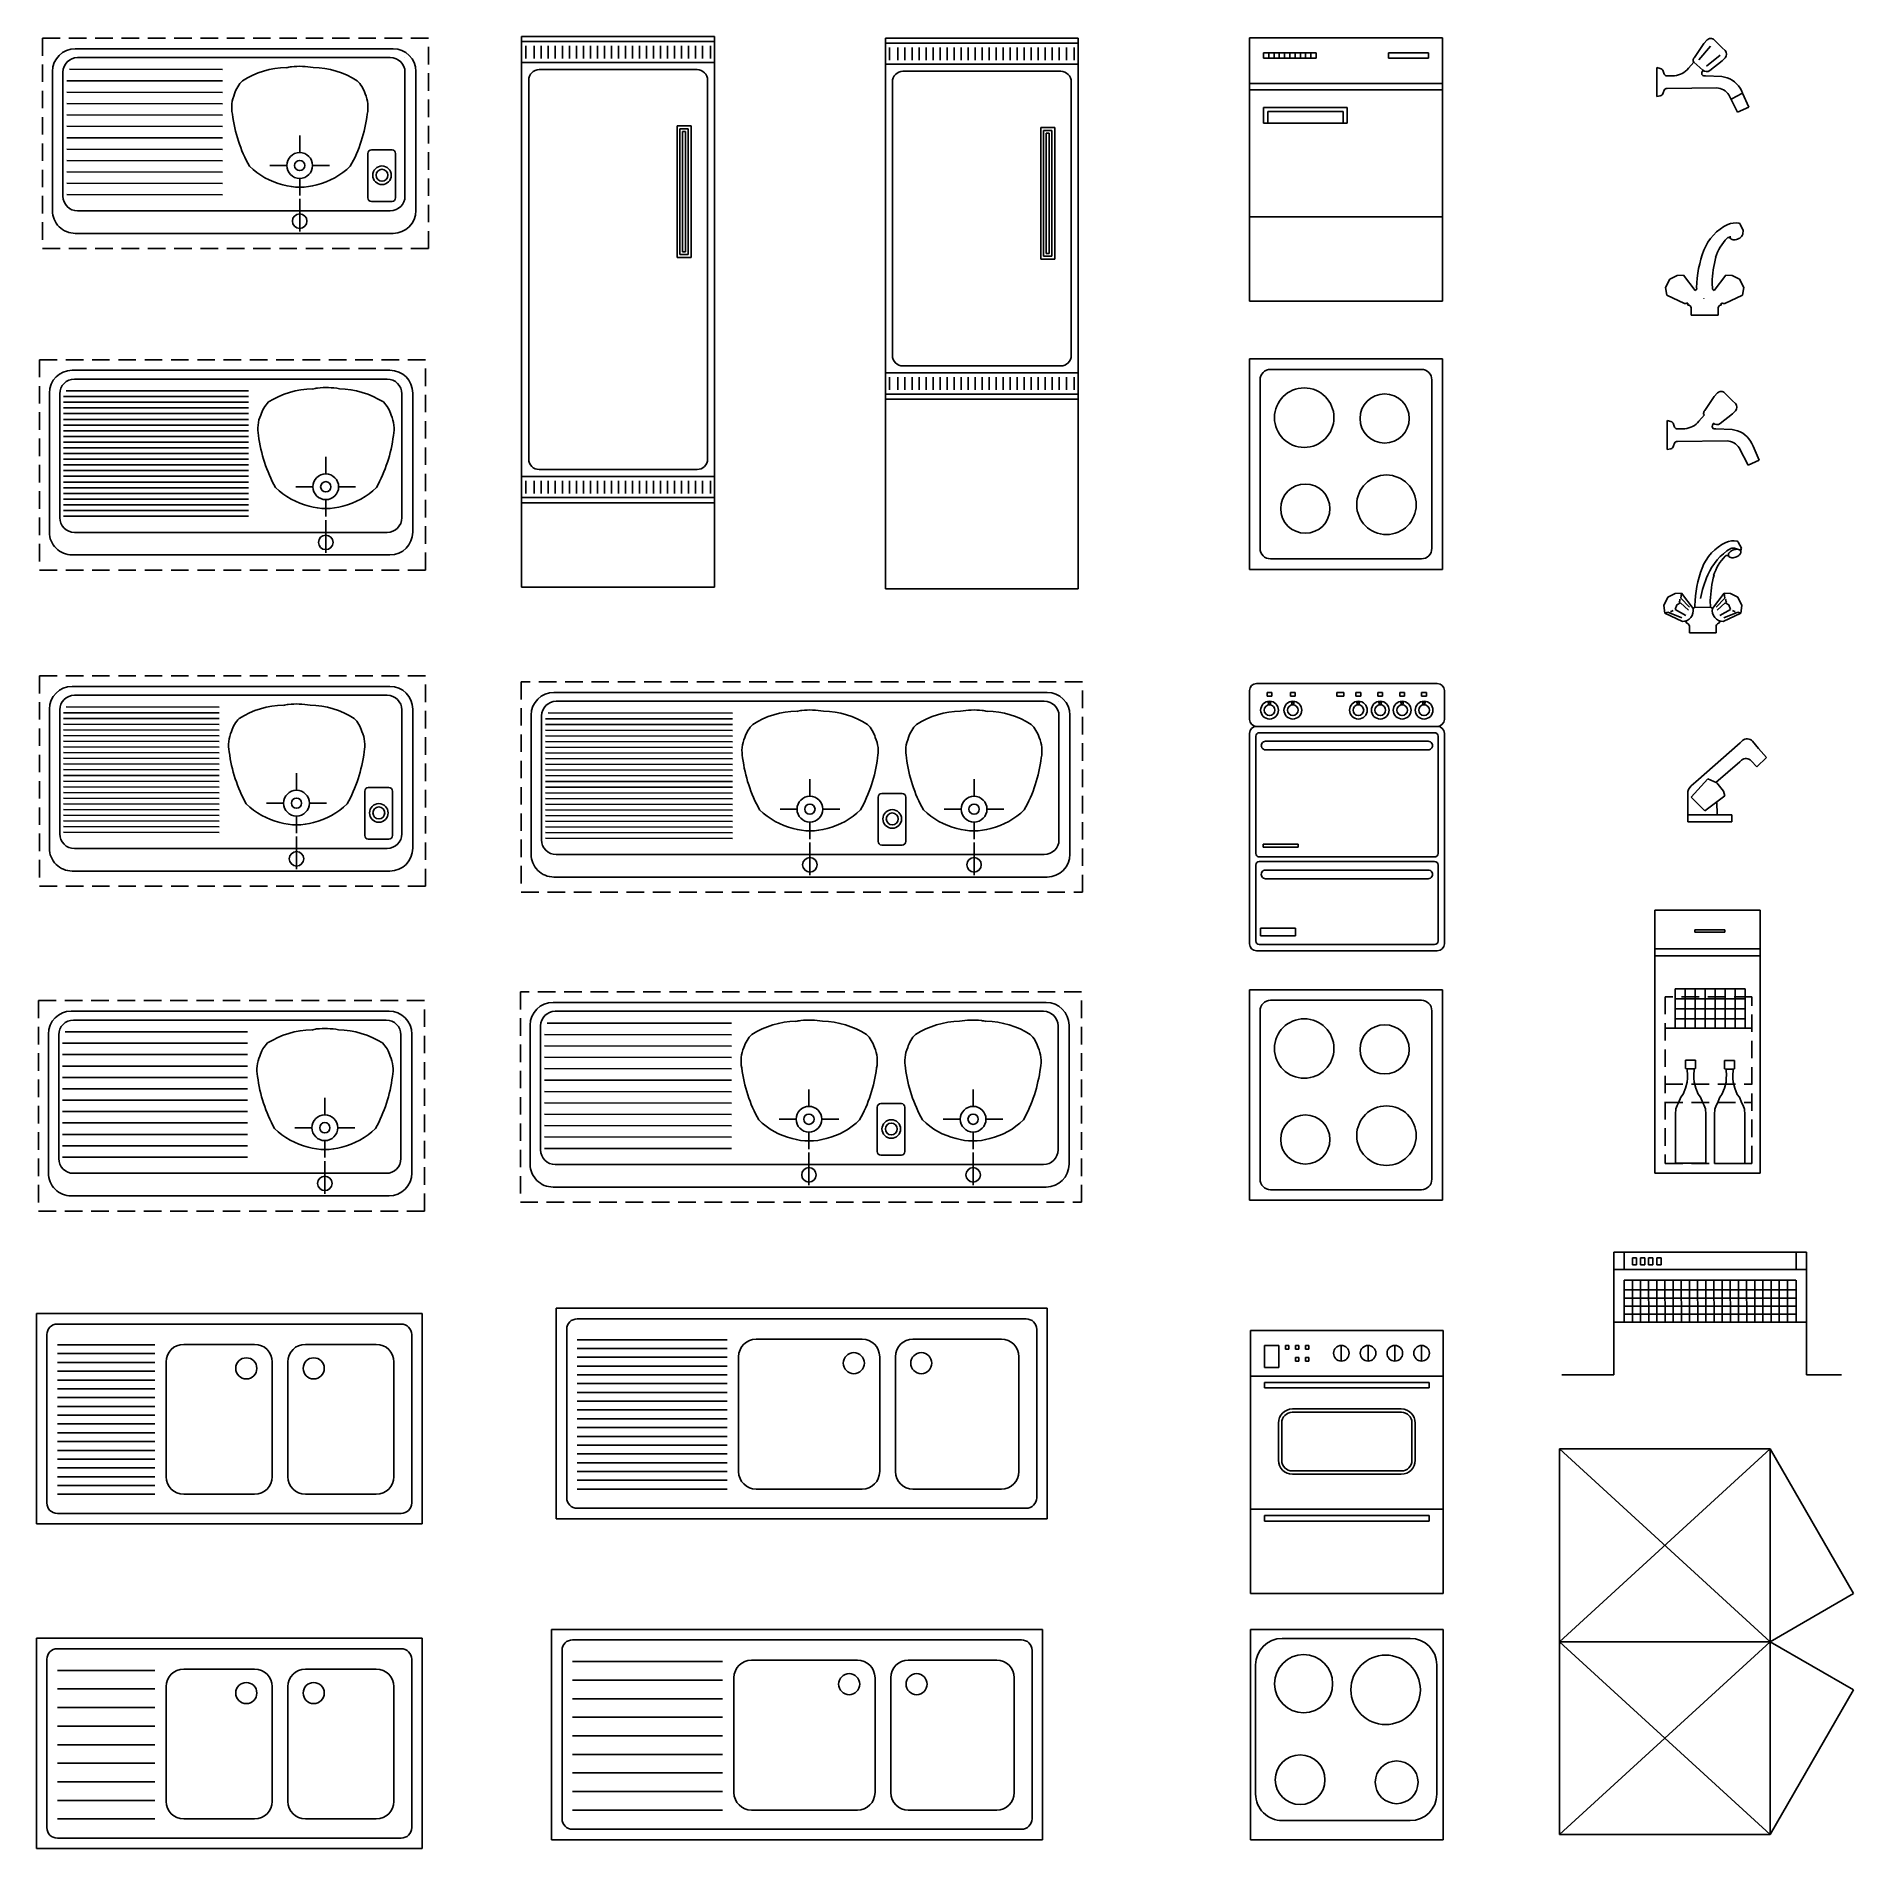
# Model space of a CAD drawing. Extents: x 7129 to 12310, y 667 to 5834.
import ezdxf

# ---------------------------------------------------------------- set-up
doc = ezdxf.new("R2010")
doc.units = 0
doc.header["$LTSCALE"] = 25
doc.header["$MEASUREMENT"] = 0
doc.linetypes.add('VERDECKT', pattern=[3, 2, -1])
doc.layers.add('2-1-5-_MOBIL_COCINA', color=7, linetype='CONTINUOUS')

msp = doc.modelspace()

# ---------------------------------------------------------------- linework, layer by layer
at = {"layer": '2-1-5-_MOBIL_COCINA', "color": 7, "linetype": 'VERDECKT'}
for p, q in [((8247.057905, 5828.417584), (7147.057905, 5828.417584)), ((7147.057905, 5828.417584), (7147.057905, 5228.417523)), ((8247.057905, 5228.417523), (8247.057905, 5828.417584)), ((7147.057905, 5228.417523), (8247.057905, 5228.417523)), ((8238.057905, 4911.668295), (7138.057905, 4911.668295)), ((7138.057905, 4911.668295), (7138.057905, 4311.668295)), ((8238.057905, 4311.668295), (8238.057905, 4911.668295)), ((7138.057905, 4311.668295), (8238.057905, 4311.668295)), ((8238.057905, 4010.399351), (7138.057905, 4010.399351)), ((7138.057905, 4010.399351), (7138.057905, 3410.399351)), ((8238.057905, 3410.399351), (8238.057905, 4010.399351)), ((10111.560544, 3993.313414), (8511.560544, 3993.313414)), ((8511.560544, 3993.313414), (8511.560544, 3393.313414)), ((10111.560544, 3393.313414), (10111.560544, 3993.313414)), ((7138.057905, 3410.399351), (8238.057905, 3410.399351)), ((8511.560544, 3393.313414), (10111.560544, 3393.313414)), ((10108.897039, 3109.314758), (8508.897039, 3109.314758)), ((8508.897039, 3109.314758), (8508.897039, 2509.314758)), ((10108.897039, 2509.314758), (10108.897039, 3109.314758)), ((8235.401655, 3084.24587), (7135.401655, 3084.24587)), ((7135.401655, 3084.24587), (7135.401655, 2484.24587)), ((8235.401655, 2484.24587), (8235.401655, 3084.24587)), ((12019.489058, 3095.340176), (11773.020308, 3095.340176)), ((11773.020308, 3095.340176), (11773.020308, 2619.964931)), ((12019.489058, 2619.964931), (12019.489058, 3095.340176)), ((11773.020308, 3006.113613), (12019.489058, 3006.113613)), ((11773.020308, 2845.949306), (12019.489058, 2845.949306)), ((11773.020308, 2794.027431), (12019.489058, 2794.027431)), ((11773.020308, 2619.964931), (12019.489058, 2619.964931)), ((8508.897039, 2509.314758), (10108.897039, 2509.314758)), ((7135.401655, 2484.24587), (8235.401655, 2484.24587))]:
    msp.add_line(p, q, dxfattribs=at)
at = {"layer": '2-1-5-_MOBIL_COCINA', "color": 7, "linetype": 'Continuous'}
for p, q in [((9062.615482, 5833.558734), (8512.615482, 5833.558734)), ((8512.615482, 4263.558978), (8512.615482, 5833.558734)), ((9062.615482, 5818.558734), (8512.615482, 5818.558734)), ((8524.615482, 5806.558734), (8524.615482, 5770.558734)), ((8548.615482, 5806.558734), (8548.615482, 5770.558734)), ((8568.615482, 5806.558734), (8568.615482, 5770.558734)), ((8588.615482, 5806.558734), (8588.615482, 5770.558734)), ((8608.615482, 5806.558734), (8608.615482, 5770.558734)), ((8628.615482, 5806.558734), (8628.615482, 5770.558734)), ((8648.615482, 5806.558734), (8648.615482, 5770.558734)), ((8668.615482, 5806.558734), (8668.615482, 5770.558734)), ((8688.615482, 5806.558734), (8688.615482, 5770.558734)), ((8708.615482, 5806.558734), (8708.615482, 5770.558734)), ((8728.615482, 5806.558734), (8728.615482, 5770.558734)), ((8748.615482, 5806.558734), (8748.615482, 5770.558734)), ((8768.615482, 5806.558734), (8768.615482, 5770.558734)), ((8788.615482, 5806.558734), (8788.615482, 5770.558734)), ((8808.615482, 5806.558734), (8808.615482, 5770.558734)), ((8828.615482, 5806.558734), (8828.615482, 5770.558734)), ((8848.615482, 5806.558734), (8848.615482, 5770.558734)), ((8868.615482, 5806.558734), (8868.615482, 5770.558734)), ((8888.615482, 5806.558734), (8888.615482, 5770.558734)), ((8908.615482, 5806.558734), (8908.615482, 5770.558734)), ((8928.615482, 5806.558734), (8928.615482, 5770.558734)), ((8948.615482, 5806.558734), (8948.615482, 5770.558734)), ((8968.615482, 5806.558734), (8968.615482, 5770.558734)), ((8988.615482, 5806.558734), (8988.615482, 5770.558734)), ((9008.615482, 5806.558734), (9008.615482, 5770.558734)), ((9028.615482, 5806.558734), (9028.615482, 5770.558734)), ((9050.615482, 5770.558734), (9050.615482, 5806.558734)), ((9062.615482, 5833.558734), (9062.615482, 4263.558978)), ((9549.459539, 4258.811491), (9549.428289, 5828.811491)), ((10099.459539, 5828.811491), (9549.459539, 5828.811491)), ((10099.459539, 5813.811491), (9549.459539, 5813.811491)), ((10099.428289, 5828.811491), (10099.459539, 4258.811491)), ((11137.559882, 5828.940601), (10587.559882, 5828.940601)), ((10587.559882, 5828.940601), (10587.559882, 5078.940601)), ((11137.559882, 5078.940601), (11137.559882, 5828.940601)), ((11856.063277, 5773.42824), (11882.657027, 5813.529315)), ((11868.313277, 5766.818865), (11901.500777, 5805.865252)), ((11892.157027, 5823.162127), (11882.657027, 5813.529315)), ((11912.563277, 5823.287127), (11934.813277, 5801.240252)), ((7240.182905, 5798.370709), (8146.120405, 5798.370709)), ((8138.151655, 5773.120709), (7246.620405, 5773.120709)), ((8179.995405, 5773.120709), (8179.995405, 5773.120709)), ((9062.615482, 5758.558734), (8512.615482, 5758.558734)), ((10099.459539, 5753.811491), (9549.459539, 5753.811491)), ((9561.459539, 5801.811491), (9561.459539, 5765.811491)), ((9585.459539, 5801.811491), (9585.459539, 5765.811491)), ((9605.459539, 5801.811491), (9605.459539, 5765.811491)), ((9625.459539, 5801.811491), (9625.459539, 5765.811491)), ((9645.459539, 5801.811491), (9645.459539, 5765.811491)), ((9665.459539, 5801.811491), (9665.459539, 5765.811491)), ((9685.459539, 5801.811491), (9685.459539, 5765.811491)), ((9705.459539, 5801.811491), (9705.459539, 5765.811491)), ((9725.459539, 5801.811491), (9725.459539, 5765.811491)), ((9745.459539, 5801.811491), (9745.459539, 5765.811491)), ((9765.459539, 5801.811491), (9765.459539, 5765.811491)), ((9785.459539, 5801.811491), (9785.459539, 5765.811491)), ((9805.459539, 5801.811491), (9805.459539, 5765.811491)), ((9825.459539, 5801.811491), (9825.459539, 5765.811491)), ((9845.459539, 5801.811491), (9845.459539, 5765.811491)), ((9865.459539, 5801.811491), (9865.459539, 5765.811491)), ((9885.459539, 5801.811491), (9885.459539, 5765.811491)), ((9905.459539, 5801.811491), (9905.459539, 5765.811491)), ((9925.459539, 5801.811491), (9925.459539, 5765.811491)), ((9945.459539, 5801.811491), (9945.459539, 5765.811491)), ((9965.459539, 5801.811491), (9965.459539, 5765.811491)), ((9985.459539, 5801.811491), (9985.459539, 5765.811491)), ((10005.459539, 5801.811491), (10005.459539, 5765.811491)), ((10025.459539, 5801.811491), (10025.459539, 5765.811491)), ((10045.459539, 5801.811491), (10045.459539, 5765.811491)), ((10065.459539, 5801.811491), (10065.459539, 5765.811491)), ((10087.459539, 5765.811491), (10087.459539, 5801.811491)), ((10627.559882, 5786.182788), (10642.559882, 5786.182788)), ((10627.559882, 5771.182788), (10627.559882, 5786.182788)), ((10642.559882, 5771.182788), (10627.559882, 5771.182788)), ((10642.559882, 5786.182788), (10642.559882, 5771.182788)), ((10642.559882, 5786.182788), (10657.559882, 5786.182788)), ((10657.559882, 5771.182788), (10642.559882, 5771.182788)), ((10657.559882, 5786.182788), (10657.559882, 5771.182788)), ((10657.559882, 5786.182788), (10672.559882, 5786.182788)), ((10672.559882, 5771.182788), (10657.559882, 5771.182788)), ((10672.559882, 5786.182788), (10672.559882, 5771.182788)), ((10672.559882, 5786.182788), (10687.559882, 5786.182788)), ((10687.559882, 5771.182788), (10672.559882, 5771.182788)), ((10687.559882, 5786.182788), (10687.559882, 5771.182788)), ((10687.559882, 5786.182788), (10702.559882, 5786.182788)), ((10702.559882, 5771.182788), (10687.559882, 5771.182788)), ((10702.559882, 5786.182788), (10702.559882, 5771.182788)), ((10702.559882, 5786.182788), (10717.559882, 5786.182788)), ((10717.559882, 5771.182788), (10702.559882, 5771.182788)), ((10717.559882, 5786.182788), (10717.559882, 5771.182788)), ((10717.559882, 5786.182788), (10732.559882, 5786.182788)), ((10732.559882, 5771.182788), (10717.559882, 5771.182788)), ((10732.559882, 5786.182788), (10732.559882, 5771.182788)), ((10732.559882, 5786.182788), (10747.559882, 5786.182788)), ((10747.559882, 5771.182788), (10732.559882, 5771.182788)), ((10747.559882, 5786.182788), (10747.559882, 5771.182788)), ((10747.559882, 5786.182788), (10762.559882, 5786.182788)), ((10762.559882, 5771.182788), (10747.559882, 5771.182788)), ((10762.559882, 5786.182788), (10762.559882, 5771.182788)), ((10762.559882, 5786.182788), (10777.559882, 5786.182788)), ((10777.559882, 5771.182788), (10762.559882, 5771.182788)), ((10777.559882, 5786.182788), (10777.559882, 5771.182788)), ((10984.122382, 5786.182788), (11097.559882, 5786.182788)), ((10984.122382, 5771.182788), (10984.122382, 5786.182788)), ((11097.559882, 5771.182788), (10984.122382, 5771.182788)), ((11097.559882, 5786.182788), (11097.559882, 5771.182788)), ((11839.313277, 5742.49074), (11854.813277, 5760.412615)), ((11854.813277, 5760.412615), (11852.719527, 5762.725115)), ((11854.563277, 5771.193865), (11856.063277, 5773.42824)), ((11879.782027, 5737.100115), (11854.813277, 5760.412615)), ((11890.407027, 5748.498553), (11929.469527, 5780.029803)), ((11900.000777, 5736.17824), (11935.000777, 5763.373553)), ((11943.407027, 5792.740252), (11934.813277, 5801.240252)), ((11943.750777, 5772.61574), (11935.000777, 5763.373553)), ((7175.089155, 5336.94096), (7175.089155, 5733.269024)), ((7204.776655, 5377.980023), (7204.776655, 5731.269024)), ((7659.370405, 5706.253399), (7215.682905, 5707.065899)), ((7659.370405, 5738.737774), (7223.245405, 5739.550274)), ((8179.995405, 5731.269024), (8179.995405, 5377.980023)), ((8211.214155, 5336.94096), (8211.214155, 5733.269024)), ((8532.615482, 4628.558978), (8532.615482, 5708.558734)), ((9012.615482, 5738.558734), (8562.615482, 5738.558734)), ((9042.615482, 5708.558734), (9042.615482, 4628.558978)), ((9569.459539, 4923.811491), (9569.459539, 5703.811491)), ((10049.459539, 5733.811491), (9599.459539, 5733.811491)), ((10079.459539, 5703.811491), (10079.459539, 4923.811491)), ((11748.688277, 5661.646868), (11748.688277, 5744.42824)), ((11758.782027, 5741.818865), (11748.688277, 5744.42824)), ((11767.157027, 5734.029803), (11770.032027, 5725.537615)), ((11777.875777, 5721.264178), (11799.063277, 5721.11574)), ((11877.469527, 5731.295428), (11880.657027, 5736.139178)), ((11882.750777, 5721.107928), (11887.438277, 5720.693865)), ((11933.782027, 5718.967303), (11887.438277, 5720.693865)), ((11949.469527, 5715.49074), (11933.782027, 5718.967303)), ((7659.370405, 5673.769024), (7215.682905, 5674.581524)), ((11137.559882, 5698.940601), (10587.559882, 5698.940601)), ((11137.559882, 5680.940601), (10587.559882, 5680.940601)), ((11758.782027, 5664.248431), (11748.688277, 5661.646868)), ((11767.157027, 5672.037493), (11770.032027, 5680.529803)), ((11777.875777, 5684.80324), (11919.313277, 5686.42824)), ((11979.125777, 5617.810931), (11954.063277, 5666.428118)), ((11962.219527, 5654.951556), (11991.469527, 5670.162493)), ((11993.407027, 5671.404681), (12010.844527, 5631.420306)), ((7659.370405, 5641.276837), (7215.682905, 5642.089337)), ((7659.370405, 5608.792523), (7215.682905, 5609.605023)), ((10627.559882, 5630.948413), (10866.216132, 5630.948413)), ((10627.559882, 5585.948413), (10627.559882, 5630.948413)), ((10854.216132, 5618.948413), (10639.559882, 5618.948413)), ((10639.559882, 5618.948413), (10639.559882, 5585.948413)), ((10854.216132, 5585.948413), (10854.216132, 5618.948413)), ((10866.216132, 5630.948413), (10866.216132, 5585.948413)), ((11979.125777, 5617.810931), (12010.844527, 5631.420306)), ((7659.370405, 5576.308148), (7215.682905, 5577.120648)), ((7659.370405, 5543.81596), (7215.682905, 5544.62846)), ((7879.776655, 5501.995648), (7879.776655, 5550.464398)), ((8955.490482, 5578.050921), (8995.490482, 5578.050921)), ((8955.490482, 5203.19179), (8955.490482, 5578.050921)), ((8987.490482, 5570.050921), (8963.490482, 5570.050921)), ((8963.490482, 5570.050921), (8963.490482, 5211.19179)), ((8979.490482, 5562.050921), (8971.490482, 5562.050921)), ((8971.490482, 5562.050921), (8971.490482, 5219.19179)), ((8979.490482, 5219.19179), (8979.490482, 5562.050921)), ((8987.490482, 5211.19179), (8987.490482, 5570.050921)), ((8995.490482, 5578.050921), (8995.490482, 5203.19179)), ((9992.334539, 5573.303678), (10032.334539, 5573.303678)), ((9992.334539, 5198.444303), (9992.334539, 5573.303678)), ((10024.334539, 5565.303678), (10000.334539, 5565.303678)), ((10000.334539, 5565.303678), (10000.334539, 5206.444303)), ((10016.334539, 5557.303678), (10008.334539, 5557.303678)), ((10008.334539, 5557.303678), (10008.334539, 5214.444303)), ((10016.334539, 5214.444303), (10016.334539, 5557.303678)), ((10024.334539, 5206.444303), (10024.334539, 5565.303678)), ((10032.334539, 5573.303678), (10032.334539, 5198.444303)), ((10866.216132, 5585.948413), (10627.559882, 5585.948413)), ((7659.370405, 5511.331585), (7215.682905, 5512.144085)), ((8074.401655, 5373.073773), (8074.401655, 5499.745648)), ((8084.401655, 5509.745648), (8143.182905, 5509.745648)), ((8153.182905, 5373.073773), (8153.182905, 5499.745648)), ((7659.370405, 5478.84721), (7215.682905, 5479.65971)), ((7659.370405, 5446.355023), (7215.682905, 5447.167523)), ((7843.057905, 5465.308148), (7794.620405, 5465.308148)), ((7916.464155, 5465.308148), (7964.932905, 5465.308148)), ((7659.370405, 5413.870648), (7215.682905, 5414.683148)), ((7879.776655, 5428.620648), (7879.776655, 5380.144085)), ((7215.682905, 5382.198773), (7659.370405, 5381.386273)), ((7879.776655, 5277.276898), (7879.776655, 5370.456585)), ((8143.182905, 5363.073773), (8084.401655, 5363.073773)), ((8138.151655, 5336.12846), (7246.620405, 5336.12846)), ((11137.559882, 5318.940601), (10587.559882, 5318.940601)), ((11982.879683, 5300.526904), (11985.317183, 5299.730029)), ((11985.317183, 5299.730029), (11986.285933, 5298.065967)), ((11986.285933, 5298.065967), (11995.098433, 5280.456592)), ((8146.120405, 5271.839398), (7240.182905, 5271.839398)), ((11959.129683, 5257.612354), (11957.379683, 5258.971729)), ((11993.598433, 5271.464404), (11994.879683, 5278.706592)), ((11995.098433, 5280.456592), (11994.879683, 5278.706592)), ((8995.490482, 5203.19179), (8955.490482, 5203.19179)), ((8963.490482, 5211.19179), (8987.490482, 5211.19179)), ((8971.490482, 5219.19179), (8979.490482, 5219.19179)), ((10032.334539, 5198.444303), (9992.334539, 5198.444303)), ((10000.334539, 5206.444303), (10024.334539, 5206.444303)), ((10008.334539, 5214.444303), (10016.334539, 5214.444303)), ((11785.723433, 5141.378101), (11773.848433, 5117.464038)), ((11806.504683, 5151.932666), (11785.723433, 5141.378101)), ((11824.504683, 5152.338916), (11806.504683, 5151.932666)), ((11857.692183, 5108.909351), (11824.504683, 5152.338916)), ((11906.379683, 5131.190601), (11907.504683, 5112.331226)), ((11912.629683, 5108.909351), (11945.817183, 5152.338916)), ((11945.817183, 5152.338916), (11963.848433, 5151.932666)), ((11963.848433, 5151.932666), (11984.598433, 5141.378101)), ((11984.598433, 5141.378101), (11996.504683, 5117.464038)), ((10587.559882, 5078.940601), (11137.559882, 5078.940601)), ((11773.848433, 5117.464038), (11777.098433, 5095.651538)), ((11777.098433, 5095.651538), (11827.317183, 5071.596851)), ((11857.692183, 5108.909351), (11862.817183, 5112.331226)), ((11862.348433, 5117.081226), (11862.817183, 5112.331226)), ((11883.035933, 5085.049976), (11883.035933, 5086.151538)), ((11912.629683, 5108.909351), (11907.504683, 5112.331226)), ((11993.223433, 5095.651538), (11943.004683, 5071.596851)), ((11996.504683, 5117.464038), (11993.223433, 5095.651538)), ((11837.567183, 5072.385913), (11837.567183, 5067.549976)), ((11846.848433, 5059.073413), (11846.848433, 5039.089038)), ((11846.848433, 5039.089038), (11923.473433, 5039.089038)), ((11923.504683, 5059.073413), (11923.473433, 5039.089038)), ((11932.754683, 5072.385913), (11932.754683, 5067.549976)), ((7231.182905, 4881.62142), (8137.120405, 4881.62142)), ((10099.459539, 4873.811491), (9549.459539, 4873.811491)), ((10049.459539, 4893.811491), (9599.459539, 4893.811491)), ((11137.559882, 4913.856331), (10587.559882, 4913.856331)), ((10587.559882, 4913.856331), (10587.559882, 4313.856331)), ((11077.559882, 4883.856331), (10647.559882, 4883.856331)), ((11137.559882, 4313.856331), (11137.559882, 4913.856331)), ((7733.745405, 4822.801107), (7214.245405, 4822.801107)), ((8129.151655, 4856.37142), (7237.620405, 4856.37142)), ((8170.995405, 4856.37142), (8170.995405, 4856.37142)), ((9561.459539, 4861.811491), (9561.459539, 4825.811491)), ((9585.459539, 4861.811491), (9585.459539, 4825.811491)), ((9605.459539, 4861.811491), (9605.459539, 4825.811491)), ((9625.459539, 4861.811491), (9625.459539, 4825.811491)), ((9645.459539, 4861.811491), (9645.459539, 4825.811491)), ((9665.459539, 4861.811491), (9665.459539, 4825.811491)), ((9685.459539, 4861.811491), (9685.459539, 4825.811491)), ((9705.459539, 4861.811491), (9705.459539, 4825.811491)), ((9725.459539, 4861.811491), (9725.459539, 4825.811491)), ((9745.459539, 4861.811491), (9745.459539, 4825.811491)), ((9765.459539, 4861.811491), (9765.459539, 4825.811491)), ((9785.459539, 4861.811491), (9785.459539, 4825.811491)), ((9805.459539, 4861.811491), (9805.459539, 4825.811491)), ((9825.459539, 4861.811491), (9825.459539, 4825.811491)), ((9845.459539, 4861.811491), (9845.459539, 4825.811491)), ((9865.459539, 4861.811491), (9865.459539, 4825.811491)), ((9885.459539, 4861.811491), (9885.459539, 4825.811491)), ((9905.459539, 4861.811491), (9905.459539, 4825.811491)), ((9925.459539, 4861.811491), (9925.459539, 4825.811491)), ((9945.459539, 4861.811491), (9945.459539, 4825.811491)), ((9965.459539, 4861.811491), (9965.459539, 4825.811491)), ((9985.459539, 4861.811491), (9985.459539, 4825.811491)), ((10005.459539, 4861.811491), (10005.459539, 4825.811491)), ((10025.459539, 4861.811491), (10025.459539, 4825.811491)), ((10045.459539, 4861.811491), (10045.459539, 4825.811491)), ((10065.459539, 4861.811491), (10065.459539, 4825.811491)), ((10087.459539, 4825.811491), (10087.459539, 4861.811491)), ((10617.559882, 4373.856331), (10617.559882, 4853.856331)), ((11107.559882, 4853.856331), (11107.559882, 4373.856331)), ((7166.089155, 4420.191732), (7166.089155, 4816.519857)), ((7195.776655, 4461.230795), (7195.776655, 4814.519857)), ((7733.745405, 4806.551107), (7206.682905, 4806.551107)), ((7733.745405, 4790.316732), (7206.682905, 4790.316732)), ((7733.745405, 4774.066732), (7206.682905, 4774.066732)), ((8170.995405, 4814.519857), (8170.995405, 4461.230795)), ((8202.214155, 4420.191732), (8202.214155, 4816.519857)), ((10099.459539, 4813.811491), (9549.459539, 4813.811491)), ((10099.459539, 4798.811491), (9549.459539, 4798.811491)), ((11884.242964, 4764.793295), (11885.711714, 4767.02767)), ((11885.711714, 4767.02767), (11912.336714, 4807.129232)), ((11921.836714, 4816.762045), (11912.336714, 4807.129232)), ((11942.211714, 4816.887045), (11964.492964, 4794.84017)), ((11973.055464, 4786.34017), (11964.492964, 4794.84017)), ((7733.745405, 4757.832357), (7206.682905, 4757.832357)), ((7733.745405, 4741.582357), (7206.682905, 4741.582357)), ((7733.745405, 4725.34017), (7206.682905, 4725.34017)), ((11778.336714, 4655.24642), (11778.336714, 4738.02767)), ((11788.461714, 4735.418295), (11778.336714, 4738.02767)), ((11796.836714, 4727.629232), (11799.680464, 4719.137045)), ((11807.524214, 4714.87142), (11828.711714, 4714.71517)), ((11868.961714, 4736.09017), (11884.461714, 4754.012045)), ((11884.461714, 4754.012045), (11882.367964, 4756.324545)), ((11907.117964, 4724.894857), (11910.305464, 4729.738607)), ((11912.430464, 4714.707357), (11917.117964, 4714.293295)), ((11929.649214, 4729.77767), (11964.680464, 4756.980795)), ((11973.399214, 4766.21517), (11964.680464, 4756.980795)), ((7733.745405, 4709.097982), (7206.682905, 4709.097982)), ((7733.745405, 4692.855795), (7206.682905, 4692.855795)), ((7733.745405, 4676.605795), (7206.682905, 4676.605795)), ((11796.836714, 4665.644857), (11799.680464, 4674.129232)), ((11807.524214, 4678.40267), (11948.961714, 4680.02767)), ((11963.430464, 4712.574545), (11917.117964, 4714.293295)), ((11979.117964, 4709.097982), (11963.430464, 4712.574545)), ((12023.086714, 4665.004232), (12040.492964, 4625.019857)), ((7733.745405, 4660.37142), (7206.682905, 4660.37142)), ((7733.745405, 4644.12142), (7206.682905, 4644.12142)), ((7733.745405, 4627.879232), (7206.682905, 4627.879232)), ((7733.745405, 4611.637045), (7206.682905, 4611.637045)), ((7954.151655, 4586.05892), (7954.151655, 4634.52767)), ((11788.461714, 4657.847982), (11778.336714, 4655.24642)), ((12008.805464, 4611.410482), (11983.711714, 4660.02767)), ((12008.805464, 4611.410482), (12040.492964, 4625.019857)), ((7733.745405, 4595.394857), (7206.682905, 4595.394857)), ((7733.745405, 4579.15267), (7206.682905, 4579.15267)), ((7733.745405, 4562.910482), (7206.682905, 4562.910482)), ((9062.615482, 4578.558978), (8512.615482, 4578.558978)), ((8524.615482, 4566.558978), (8524.615482, 4530.558978)), ((8548.615482, 4566.558978), (8548.615482, 4530.558978)), ((9012.615482, 4598.558978), (8562.615482, 4598.558978)), ((8568.615482, 4566.558978), (8568.615482, 4530.558978)), ((8588.615482, 4566.558978), (8588.615482, 4530.558978)), ((8608.615482, 4566.558978), (8608.615482, 4530.558978)), ((8628.615482, 4566.558978), (8628.615482, 4530.558978)), ((8648.615482, 4566.558978), (8648.615482, 4530.558978)), ((8668.615482, 4566.558978), (8668.615482, 4530.558978)), ((8688.615482, 4566.558978), (8688.615482, 4530.558978)), ((8708.615482, 4566.558978), (8708.615482, 4530.558978)), ((8728.615482, 4566.558978), (8728.615482, 4530.558978)), ((8748.615482, 4566.558978), (8748.615482, 4530.558978)), ((8768.615482, 4566.558978), (8768.615482, 4530.558978)), ((8788.615482, 4566.558978), (8788.615482, 4530.558978)), ((8808.615482, 4566.558978), (8808.615482, 4530.558978)), ((8828.615482, 4566.558978), (8828.615482, 4530.558978)), ((8848.615482, 4566.558978), (8848.615482, 4530.558978)), ((8868.615482, 4566.558978), (8868.615482, 4530.558978)), ((8888.615482, 4566.558978), (8888.615482, 4530.558978)), ((8908.615482, 4566.558978), (8908.615482, 4530.558978)), ((8928.615482, 4566.558978), (8928.615482, 4530.558978)), ((8948.615482, 4566.558978), (8948.615482, 4530.558978)), ((8968.615482, 4566.558978), (8968.615482, 4530.558978)), ((8988.615482, 4566.558978), (8988.615482, 4530.558978)), ((9008.615482, 4566.558978), (9008.615482, 4530.558978)), ((9028.615482, 4566.558978), (9028.615482, 4530.558978)), ((9050.615482, 4530.558978), (9050.615482, 4566.558978)), ((7733.745405, 4546.660482), (7206.682905, 4546.660482)), ((7733.745405, 4530.418295), (7206.682905, 4530.418295)), ((7733.745405, 4514.176107), (7206.682905, 4514.176107)), ((7917.432905, 4549.37142), (7868.995405, 4549.37142)), ((7954.151655, 4512.68392), (7954.151655, 4464.207357)), ((7990.839155, 4549.37142), (8039.307905, 4549.37142)), ((9062.615482, 4518.558978), (8512.615482, 4518.558978)), ((7733.745405, 4497.93392), (7206.682905, 4497.93392)), ((7733.745405, 4481.691732), (7206.682905, 4481.691732)), ((7206.682905, 4465.449545), (7733.745405, 4465.449545)), ((9062.615482, 4503.558978), (8512.615482, 4503.558978)), ((8129.151655, 4419.379232), (7237.620405, 4419.379232)), ((7954.151655, 4361.34017), (7954.151655, 4454.519857)), ((8137.120405, 4355.09017), (7231.182905, 4355.09017)), ((11953.930464, 4351.196989), (11952.149214, 4352.564176)), ((11973.367964, 4373.236051), (11978.461714, 4371.657926)), ((11977.680464, 4394.118864), (11980.086714, 4393.321989)), ((11980.086714, 4393.321989), (11981.055464, 4391.657926)), ((11981.055464, 4391.657926), (11989.899214, 4374.040739)), ((11988.649214, 4371.142301), (11985.899214, 4369.400114)), ((11988.367964, 4365.056364), (11989.680464, 4372.298551)), ((11989.680464, 4372.298551), (11988.649214, 4371.142301)), ((11989.899214, 4374.040739), (11989.680464, 4372.298551)), ((10587.559882, 4313.856331), (11137.559882, 4313.856331)), ((11077.559882, 4343.856331), (10647.559882, 4343.856331)), ((9062.615482, 4263.558978), (8512.615482, 4263.558978)), ((10099.459539, 4258.811491), (9549.459539, 4258.811491)), ((11780.524214, 4234.962858), (11768.617964, 4211.056608)), ((11768.617964, 4211.056608), (11771.899214, 4189.244108)), ((11801.274214, 4245.517545), (11780.524214, 4234.962858)), ((11801.055464, 4199.392545), (11806.117964, 4212.68942)), ((11801.055464, 4199.392545), (11831.555464, 4182.18942)), ((11819.305464, 4245.931608), (11801.274214, 4245.517545)), ((11806.117964, 4212.68942), (11816.430464, 4218.28317)), ((11816.430464, 4218.28317), (11838.961714, 4197.47067)), ((11819.305464, 4245.931608), (11817.305464, 4231.525358)), ((11817.305464, 4231.525358), (11841.649214, 4205.75192)), ((11852.461714, 4202.494108), (11819.305464, 4245.931608)), ((11852.461714, 4202.494108), (11857.617964, 4205.923795)), ((11857.149214, 4210.673795), (11857.617964, 4205.923795)), ((11857.617964, 4205.923795), (11902.930464, 4205.50192)), ((11901.149214, 4224.775358), (11902.274214, 4205.923795)), ((11907.430464, 4202.494108), (11902.274214, 4205.923795)), ((11907.430464, 4202.494108), (11940.617964, 4245.931608)), ((11942.586714, 4231.525358), (11918.274214, 4205.75192)), ((11943.461714, 4218.28317), (11920.961714, 4197.47067)), ((11958.867964, 4199.392545), (11928.367964, 4182.18942)), ((11940.617964, 4245.931608), (11958.617964, 4245.517545)), ((11940.617964, 4245.931608), (11942.586714, 4231.525358)), ((11953.774214, 4212.68942), (11943.461714, 4218.28317)), ((11958.867964, 4199.392545), (11953.774214, 4212.68942)), ((11958.617964, 4245.517545), (11979.367964, 4234.962858)), ((11979.367964, 4234.962858), (11991.274214, 4211.056608)), ((11991.274214, 4211.056608), (11988.024214, 4189.244108)), ((11771.899214, 4189.244108), (11780.305464, 4192.275358)), ((11771.899214, 4189.244108), (11822.117964, 4165.18942)), ((11780.305464, 4192.275358), (11819.774214, 4175.892545)), ((11832.367964, 4165.978483), (11832.367964, 4161.134733)), ((11841.617964, 4152.65817), (11841.649214, 4132.673795)), ((11918.274214, 4152.65817), (11918.274214, 4132.673795)), ((11927.555464, 4165.978483), (11927.555464, 4161.134733)), ((11988.024214, 4189.244108), (11937.805464, 4165.18942)), ((11979.617964, 4192.275358), (11940.149214, 4175.892545)), ((11988.024214, 4189.244108), (11979.617964, 4192.275358)), ((11841.649214, 4132.673795), (11918.274214, 4132.673795)), ((7231.182905, 3980.352476), (8137.120405, 3980.352476)), ((8129.151655, 3955.102476), (7237.620405, 3955.102476)), ((8170.995405, 3955.102476), (8170.995405, 3955.102476)), ((8604.685544, 3963.266539), (10010.623044, 3963.266539)), ((10002.654294, 3938.016539), (8611.123044, 3938.016539)), ((10044.498044, 3938.016539), (10044.498044, 3938.016539)), ((10587.559882, 3968.531708), (10587.559882, 3886.250458)), ((11123.091132, 3988.531708), (10607.559882, 3988.531708)), ((10651.591132, 3963.281708), (10637.841132, 3963.281708)), ((10637.841132, 3963.281708), (10637.841132, 3952.398895)), ((10637.841132, 3952.398895), (10651.591132, 3952.398895)), ((10646.934882, 3927.703583), (10648.122382, 3937.50827)), ((10651.591132, 3952.398895), (10651.591132, 3963.281708)), ((10718.028632, 3963.281708), (10704.247382, 3963.281708)), ((10704.247382, 3963.281708), (10704.247382, 3952.398895)), ((10704.247382, 3952.398895), (10718.028632, 3952.398895)), ((10713.341132, 3927.703583), (10714.528632, 3937.50827)), ((10718.028632, 3952.398895), (10718.028632, 3963.281708)), ((10856.247382, 3963.281708), (10836.653632, 3963.281708)), ((10836.653632, 3963.281708), (10836.653632, 3952.398895)), ((10836.653632, 3952.398895), (10856.247382, 3952.398895)), ((10856.247382, 3952.398895), (10856.247382, 3963.281708)), ((10904.809882, 3963.281708), (10891.028632, 3963.281708)), ((10891.028632, 3963.281708), (10891.028632, 3952.398895)), ((10891.028632, 3952.398895), (10904.809882, 3952.398895)), ((10900.122382, 3927.703583), (10901.341132, 3937.50827)), ((10904.809882, 3952.398895), (10904.809882, 3963.281708)), ((10967.247382, 3963.281708), (10953.466132, 3963.281708)), ((10953.466132, 3963.281708), (10953.466132, 3952.398895)), ((10953.466132, 3952.398895), (10967.247382, 3952.398895)), ((10962.559882, 3927.703583), (10963.747382, 3937.50827)), ((10967.247382, 3952.398895), (10967.247382, 3963.281708)), ((11029.653632, 3963.281708), (11015.872382, 3963.281708)), ((11015.872382, 3963.281708), (11015.872382, 3952.398895)), ((11015.872382, 3952.398895), (11029.653632, 3952.398895)), ((11024.966132, 3927.703583), (11026.184882, 3937.50827)), ((11029.653632, 3952.398895), (11029.653632, 3963.281708)), ((11092.091132, 3963.281708), (11078.309882, 3963.281708)), ((11078.309882, 3963.281708), (11078.309882, 3952.398895)), ((11078.309882, 3952.398895), (11092.091132, 3952.398895)), ((11087.403632, 3927.703583), (11088.591132, 3937.50827)), ((11092.091132, 3952.398895), (11092.091132, 3963.281708)), ((11143.091132, 3968.531708), (11143.091132, 3886.250458)), ((7166.089155, 3518.922789), (7166.089155, 3915.250914)), ((7195.776655, 3559.961851), (7195.776655, 3913.250914)), ((7650.370405, 3904.469664), (7206.682905, 3905.282164)), ((7650.370405, 3888.235289), (7206.682905, 3889.047789)), ((7650.370405, 3920.719664), (7214.245405, 3921.532164)), ((8170.995405, 3913.250914), (8170.995405, 3559.961851)), ((8202.214155, 3518.922789), (8202.214155, 3915.250914)), ((8539.591794, 3501.836851), (8539.591794, 3898.164976)), ((8569.279294, 3542.875914), (8569.279294, 3896.164976)), ((9113.966794, 3887.383726), (8580.185544, 3888.196226)), ((9113.966794, 3903.633726), (8587.748044, 3904.446226)), ((10044.498044, 3896.164976), (10044.498044, 3542.875914)), ((10075.716794, 3501.836851), (10075.716794, 3898.164976)), ((10641.684882, 3927.63327), (10640.809882, 3937.391083)), ((10641.684882, 3933.22702), (10647.341132, 3933.35202)), ((10641.747382, 3936.25827), (10647.216132, 3936.273895)), ((10708.091132, 3927.63327), (10707.216132, 3937.391083)), ((10708.122382, 3933.22702), (10713.747382, 3933.35202)), ((10708.184882, 3936.25827), (10713.653632, 3936.273895)), ((10894.903632, 3927.63327), (10894.028632, 3937.391083)), ((10894.903632, 3933.22702), (10900.528632, 3933.35202)), ((10894.966132, 3936.25827), (10900.434882, 3936.273895)), ((10957.309882, 3927.63327), (10956.434882, 3937.391083)), ((10957.341132, 3933.22702), (10962.966132, 3933.35202)), ((10957.372382, 3936.25827), (10962.841132, 3936.273895)), ((11019.747382, 3927.63327), (11018.872382, 3937.391083)), ((11019.747382, 3933.22702), (11025.372382, 3933.35202)), ((11019.809882, 3936.25827), (11025.278632, 3936.273895)), ((11082.153632, 3927.63327), (11081.278632, 3937.391083)), ((11082.184882, 3933.22702), (11087.809882, 3933.35202)), ((11082.216132, 3936.25827), (11087.684882, 3936.273895)), ((7650.370405, 3871.985289), (7206.682905, 3872.797789)), ((7650.370405, 3855.750914), (7206.682905, 3856.563414)), ((7650.370405, 3839.500914), (7206.682905, 3840.313414)), ((9113.966794, 3871.149351), (8580.185544, 3871.961851)), ((9113.966794, 3854.899351), (8580.185544, 3855.711851)), ((9113.966794, 3838.664976), (8580.185544, 3839.477476)), ((10587.559882, 3246.422333), (10587.559882, 3846.250458)), ((10605.559882, 3503.937958), (10605.559882, 3838.250458)), ((10607.559882, 3866.250458), (11123.091132, 3866.250458)), ((11115.091132, 3848.250458), (10615.559882, 3848.250458)), ((11125.091132, 3838.250458), (11125.091132, 3503.937958)), ((11143.091132, 3846.250458), (11143.091132, 3246.422333)), ((7650.370405, 3823.258726), (7206.682905, 3824.071226)), ((7650.370405, 3807.016539), (7206.682905, 3807.829039)), ((7650.370405, 3790.774351), (7206.682905, 3791.586851)), ((9113.966794, 3822.414976), (8580.185544, 3823.227476)), ((9113.966794, 3806.172789), (8580.185544, 3806.985289)), ((9113.966794, 3789.930601), (8580.185544, 3790.743101)), ((11097.091132, 3823.867645), (10633.559882, 3823.867645)), ((10633.559882, 3799.312958), (11097.091132, 3799.312958)), ((11986.391402, 3819.697167), (11860.110152, 3708.056542)), ((11993.141402, 3825.665917), (11986.391402, 3819.697167)), ((12021.453902, 3823.814354), (12039.078902, 3803.579979)), ((12039.078902, 3803.579979), (12061.985152, 3777.251854)), ((7650.370405, 3774.524351), (7206.682905, 3775.336851)), ((7650.370405, 3758.289976), (7206.682905, 3759.102476)), ((7650.370405, 3742.039976), (7206.682905, 3742.852476)), ((7870.776655, 3683.977476), (7870.776655, 3732.446226)), ((9113.966794, 3773.688414), (8580.185544, 3774.500914)), ((9113.966794, 3757.438414), (8580.185544, 3758.250914)), ((9113.966794, 3741.204039), (8580.185544, 3742.016539)), ((11916.828902, 3705.915917), (11985.297652, 3765.478417)), ((11990.235152, 3769.775292), (11985.297652, 3765.478417)), ((12017.891402, 3768.423729), (12034.172652, 3751.212792)), ((12034.172652, 3751.212792), (12061.985152, 3777.251854)), ((7650.370405, 3725.797789), (7206.682905, 3726.610289)), ((7650.370405, 3709.555601), (7206.682905, 3710.368101)), ((7650.370405, 3693.313414), (7206.682905, 3694.125914)), ((8065.401655, 3555.055601), (8065.401655, 3681.727476)), ((8075.401655, 3691.727476), (8134.182905, 3691.727476)), ((8144.182905, 3555.055601), (8144.182905, 3681.727476)), ((9113.966794, 3724.954039), (8580.185544, 3725.766539)), ((9113.966794, 3708.711851), (8580.185544, 3709.524351)), ((9113.966794, 3692.469664), (8580.185544, 3693.282164)), ((9334.373044, 3666.891539), (9334.373044, 3715.360289)), ((9802.373044, 3666.891539), (9802.373044, 3715.360289)), ((11846.578902, 3664.548729), (11894.360152, 3716.978417)), ((11847.078902, 3696.517479), (11860.110152, 3708.056542)), ((11894.360152, 3716.978417), (11920.047652, 3704.845604)), ((11920.047652, 3704.845604), (11938.516402, 3681.345604)), ((11938.516402, 3681.345604), (11943.172652, 3668.142479)), ((7650.370405, 3677.071226), (7206.682905, 3677.883726)), ((7650.370405, 3660.829039), (7206.682905, 3661.641539)), ((7650.370405, 3644.579039), (7206.682905, 3645.391539)), ((7650.370405, 3628.336851), (7206.682905, 3629.149351)), ((7834.057905, 3647.289976), (7785.620405, 3647.289976)), ((7907.464155, 3647.289976), (7955.932905, 3647.289976)), ((9113.966794, 3676.227476), (8580.185544, 3677.039976)), ((9113.966794, 3659.985289), (8580.185544, 3660.797789)), ((9113.966794, 3643.743101), (8580.185544, 3644.555601)), ((9113.966794, 3627.493101), (8580.185544, 3628.305601)), ((9297.654294, 3630.204039), (9249.216794, 3630.204039)), ((9371.060544, 3630.204039), (9419.529294, 3630.204039)), ((9528.998044, 3537.969664), (9528.998044, 3664.641539)), ((9538.998044, 3674.641539), (9597.779294, 3674.641539)), ((9607.779294, 3537.969664), (9607.779294, 3664.641539)), ((9765.685544, 3630.204039), (9717.216794, 3630.204039)), ((9839.091794, 3630.204039), (9887.529294, 3630.204039)), ((11836.953902, 3674.040917), (11836.953902, 3613.947167)), ((11846.578902, 3664.548729), (11885.797652, 3625.314354)), ((11885.797652, 3625.314354), (11943.172652, 3668.142479)), ((11920.891402, 3613.947167), (11919.860152, 3650.736229)), ((7650.370405, 3612.094664), (7206.682905, 3612.907164)), ((7650.370405, 3595.852476), (7206.682905, 3596.664976)), ((7650.370405, 3579.610289), (7206.682905, 3580.422789)), ((7870.776655, 3610.602476), (7870.776655, 3562.125914)), ((9113.966794, 3611.250914), (8580.185544, 3612.063414)), ((9113.966794, 3595.008726), (8580.185544, 3595.821226)), ((9113.966794, 3578.766539), (8580.185544, 3579.579039)), ((9334.373044, 3593.516539), (9334.373044, 3545.039976)), ((9802.373044, 3593.516539), (9802.373044, 3545.039976)), ((11920.891402, 3613.947167), (11836.953902, 3613.947167)), ((11836.953902, 3613.947167), (11836.953902, 3593.947167)), ((11836.953902, 3593.947167), (11962.297652, 3593.947167)), ((11920.891402, 3613.947167), (11962.297652, 3613.947167)), ((11962.297652, 3613.947167), (11962.297652, 3593.947167)), ((7206.682905, 3564.180601), (7650.370405, 3563.368101)), ((7870.776655, 3459.258726), (7870.776655, 3552.438414)), ((8134.182905, 3545.055601), (8075.401655, 3545.055601)), ((9113.966794, 3562.524351), (8580.185544, 3563.336851)), ((8580.185544, 3547.094664), (9113.966794, 3546.282164)), ((9334.373044, 3442.172789), (9334.373044, 3535.352476)), ((9597.779294, 3527.969664), (9538.998044, 3527.969664)), ((9802.373044, 3442.172789), (9802.373044, 3535.352476)), ((10726.341132, 3530.750458), (10626.903632, 3530.750458)), ((10626.903632, 3530.750458), (10626.903632, 3521.63327)), ((10726.341132, 3521.63327), (10726.341132, 3530.750458)), ((8129.151655, 3518.110289), (7237.620405, 3518.110289)), ((10002.654294, 3501.024351), (8611.123044, 3501.024351)), ((10615.559882, 3493.937958), (11115.091132, 3493.937958)), ((10615.559882, 3480.937958), (11115.091132, 3480.937958)), ((10626.903632, 3521.63327), (10726.341132, 3521.63327)), ((8137.120405, 3453.821226), (7231.182905, 3453.821226)), ((10010.623044, 3436.735289), (8604.685544, 3436.735289)), ((10605.559882, 3470.937958), (10605.559882, 3254.422333)), ((11097.091132, 3456.562958), (10633.559882, 3456.562958)), ((10633.559882, 3432.00827), (11097.091132, 3432.00827)), ((11125.091132, 3470.937958), (11125.091132, 3254.422333)), ((11743.239058, 2592.019619), (11743.239058, 3342.019863)), ((11743.239058, 3342.019863), (12043.239058, 3342.019863)), ((12043.239058, 2592.019619), (12043.239058, 3342.019863)), ((10718.966132, 3291.344208), (10618.809882, 3291.344208)), ((10618.809882, 3291.344208), (10618.809882, 3269.41452)), ((10618.809882, 3269.41452), (10718.966132, 3269.41452)), ((10718.966132, 3269.41452), (10718.966132, 3291.344208)), ((11942.457808, 3286.551113), (11857.270308, 3286.551113)), ((11857.270308, 3286.551113), (11857.270308, 3279.871426)), ((11857.270308, 3279.871426), (11942.457808, 3279.871426)), ((11942.457808, 3279.871426), (11942.457808, 3286.551113)), ((11123.091132, 3226.422333), (10607.559882, 3226.422333)), ((11115.091132, 3244.422333), (10615.559882, 3244.422333)), ((11743.239058, 3232.019863), (12043.239058, 3232.019863)), ((11743.239058, 3212.019863), (12043.239058, 3212.019863)), ((11137.559882, 3115.243338), (10587.559882, 3115.243338)), ((10587.559882, 3115.243338), (10587.559882, 2515.243338)), ((11137.559882, 2515.243338), (11137.559882, 3115.243338)), ((12000.645308, 3118.246426), (11801.551558, 3118.246426)), ((11801.551558, 3118.246426), (11801.551558, 3006.113613)), ((11829.989058, 3118.246426), (11829.989058, 3006.113613)), ((11858.426558, 3118.246426), (11858.426558, 3006.113613)), ((11886.895308, 3118.246426), (11886.895308, 3006.113613)), ((11915.332808, 3118.246426), (11915.332808, 3006.113613)), ((11943.770308, 3118.246426), (11943.770308, 3006.113613)), ((11972.207808, 3118.246426), (11972.207808, 3006.113613)), ((12000.645308, 3118.246426), (12000.645308, 3006.113613)), ((8602.022039, 3079.267883), (10007.959539, 3079.267883)), ((11077.559882, 3085.243338), (10647.559882, 3085.243338)), ((12000.645308, 3089.793301), (11801.551558, 3089.793301)), ((12000.645308, 3061.340176), (11801.551558, 3061.340176)), ((7228.526655, 3054.198995), (8134.464155, 3054.198995)), ((8126.495405, 3028.948995), (7234.964155, 3028.948995)), ((8168.339155, 3028.948995), (8168.339155, 3028.948995)), ((8536.928289, 2617.838196), (8536.928289, 3014.166321)), ((8566.615789, 2658.877258), (8566.615789, 3012.166321)), ((9111.303289, 3019.635071), (8585.084539, 3020.447571)), ((9999.990789, 3054.017883), (8608.459539, 3054.017883)), ((10041.834539, 3054.017883), (10041.834539, 3054.017883)), ((10041.834539, 3012.166321), (10041.834539, 2658.877258)), ((10073.053289, 2617.838196), (10073.053289, 3014.166321)), ((10617.559882, 2575.243338), (10617.559882, 3055.243338)), ((11107.559882, 3055.243338), (11107.559882, 2575.243338)), ((12000.645308, 3032.887051), (11801.551558, 3032.887051)), ((11801.551558, 3006.113613), (12000.645308, 3006.113613)), ((7163.432905, 2592.769308), (7163.432905, 2989.097433)), ((7193.120405, 2633.80837), (7193.120405, 2987.097433)), ((7731.089155, 2962.894308), (7204.026655, 2962.894308)), ((7731.089155, 2995.378683), (7211.589155, 2995.378683)), ((8168.339155, 2987.097433), (8168.339155, 2633.80837)), ((8199.557905, 2592.769308), (8199.557905, 2989.097433)), ((9111.303289, 2987.150696), (8577.522039, 2987.963196)), ((9111.303289, 2954.666321), (8577.522039, 2955.478821)), ((7731.089155, 2930.409933), (7204.026655, 2930.409933)), ((9111.303289, 2922.174133), (8577.522039, 2922.986633)), ((11831.051558, 2890.840176), (11831.051558, 2914.621426)), ((11831.051558, 2914.621426), (11859.582808, 2914.621426)), ((11859.582808, 2890.840176), (11859.582808, 2914.621426)), ((11942.114058, 2890.004238), (11942.114058, 2913.785488)), ((11942.114058, 2913.785488), (11970.676558, 2913.785488)), ((11970.676558, 2890.004238), (11970.676558, 2913.785488)), ((7731.089155, 2897.917745), (7204.026655, 2897.917745)), ((7731.089155, 2865.43337), (7204.026655, 2865.43337)), ((9111.303289, 2889.689758), (8577.522039, 2890.502258)), ((9111.303289, 2857.205383), (8577.522039, 2858.017883)), ((11830.645308, 2835.168056), (11835.082808, 2852.339931)), ((11834.864058, 2889.504238), (11831.051558, 2890.840176)), ((11835.301558, 2886.402676), (11834.864058, 2889.504238)), ((11834.864058, 2889.504238), (11855.770308, 2889.504238)), ((11835.082808, 2852.339931), (11835.926558, 2863.441494)), ((11836.145308, 2874.019619), (11835.301558, 2886.402676)), ((11835.926558, 2863.441494), (11836.145308, 2874.019619)), ((11854.489058, 2874.019619), (11855.332808, 2886.402676)), ((11854.707808, 2863.441494), (11854.489058, 2874.019619)), ((11855.551558, 2852.339931), (11854.707808, 2863.441494)), ((11855.332808, 2886.402676), (11855.770308, 2889.504238)), ((11859.989058, 2835.168056), (11855.551558, 2852.339931)), ((11855.770308, 2889.504238), (11859.582808, 2890.840176)), ((11941.739058, 2834.324306), (11946.176558, 2851.503994)), ((11945.957808, 2888.660488), (11942.114058, 2890.004238)), ((11946.395308, 2885.566738), (11945.957808, 2888.660488)), ((11945.957808, 2888.660488), (11966.832808, 2888.660488)), ((11946.176558, 2851.503994), (11946.989058, 2862.605556)), ((11947.207808, 2873.175869), (11946.395308, 2885.566738)), ((11946.989058, 2862.605556), (11947.207808, 2873.175869)), ((11965.551558, 2873.175869), (11966.395308, 2885.566738)), ((11965.801558, 2862.605556), (11965.551558, 2873.175869)), ((11966.614058, 2851.503994), (11965.801558, 2862.605556)), ((11966.395308, 2885.566738), (11966.832808, 2888.660488)), ((11971.051558, 2834.324306), (11966.614058, 2851.503994)), ((11966.832808, 2888.660488), (11970.676558, 2890.004238)), ((7731.089155, 2832.948995), (7204.026655, 2832.948995)), ((7731.089155, 2800.456808), (7204.026655, 2800.456808)), ((7951.495405, 2758.636495), (7951.495405, 2807.105245)), ((9111.303289, 2824.713196), (8577.522039, 2825.525696)), ((9331.709539, 2782.892883), (9331.709539, 2831.361633)), ((9799.709539, 2782.892883), (9799.709539, 2831.361633)), ((11810.332808, 2793.183681), (11817.207808, 2809.535244)), ((11817.207808, 2809.535244), (11823.489058, 2817.785244)), ((11823.489058, 2817.785244), (11830.645308, 2835.168056)), ((11867.145308, 2817.785244), (11859.989058, 2835.168056)), ((11873.426558, 2809.535244), (11867.145308, 2817.785244)), ((11880.301558, 2793.183681), (11873.426558, 2809.535244)), ((11921.395308, 2792.339931), (11928.301558, 2808.699306)), ((11928.301558, 2808.699306), (11934.551558, 2816.941494)), ((11934.551558, 2816.941494), (11941.739058, 2834.324306)), ((11978.239058, 2816.941494), (11971.051558, 2834.324306)), ((11984.489058, 2808.699306), (11978.239058, 2816.941494)), ((11991.395308, 2792.339931), (11984.489058, 2808.699306)), ((7731.089155, 2767.972433), (7204.026655, 2767.972433)), ((9111.303289, 2792.228821), (8577.522039, 2793.041321)), ((9111.303289, 2759.744446), (8577.522039, 2760.556946)), ((9294.990789, 2746.205383), (9246.553289, 2746.205383)), ((9368.397039, 2746.205383), (9416.865789, 2746.205383)), ((9526.334539, 2653.971008), (9526.334539, 2780.642883)), ((9536.334539, 2790.642883), (9595.115789, 2790.642883)), ((9605.115789, 2653.971008), (9605.115789, 2780.642883)), ((9763.022039, 2746.205383), (9714.553289, 2746.205383)), ((9836.428289, 2746.205383), (9884.865789, 2746.205383)), ((11801.989058, 2760.191494), (11803.207808, 2775.855556)), ((11801.989058, 2620.808681), (11801.989058, 2760.191494)), ((11803.207808, 2775.855556), (11806.551558, 2785.753994)), ((11806.551558, 2785.753994), (11810.332808, 2793.183681)), ((11884.082808, 2785.753994), (11880.301558, 2793.183681)), ((11887.426558, 2775.855556), (11884.082808, 2785.753994)), ((11888.645308, 2760.191494), (11887.426558, 2775.855556)), ((11888.645308, 2620.808681), (11888.645308, 2760.191494)), ((11913.082808, 2759.347744), (11914.301558, 2775.019619)), ((11913.082808, 2619.964931), (11913.082808, 2759.347744)), ((11914.301558, 2775.019619), (11917.645308, 2784.918056)), ((11917.645308, 2784.918056), (11921.395308, 2792.339931)), ((11995.145308, 2784.918056), (11991.395308, 2792.339931)), ((11998.489058, 2775.019619), (11995.145308, 2784.918056)), ((11999.707808, 2759.347744), (11998.489058, 2775.019619)), ((11999.707808, 2619.964931), (11999.707808, 2759.347744)), ((7731.089155, 2735.488058), (7204.026655, 2735.488058)), ((7731.089155, 2702.99587), (7204.026655, 2702.99587)), ((7914.776655, 2721.948995), (7866.339155, 2721.948995)), ((7988.182905, 2721.948995), (8036.651655, 2721.948995)), ((9111.303289, 2727.252258), (8577.522039, 2728.064758)), ((9111.303289, 2694.767883), (8577.522039, 2695.580383)), ((9331.709539, 2709.517883), (9331.709539, 2661.041321)), ((9799.709539, 2709.517883), (9799.709539, 2661.041321)), ((7731.089155, 2670.511495), (7204.026655, 2670.511495)), ((7951.495405, 2685.261495), (7951.495405, 2636.784933)), ((8577.522039, 2663.096008), (9111.303289, 2662.283508)), ((9331.709539, 2558.174133), (9331.709539, 2651.353821)), ((9595.115789, 2643.971008), (9536.334539, 2643.971008)), ((9799.709539, 2558.174133), (9799.709539, 2651.353821)), ((7204.026655, 2638.02712), (7731.089155, 2638.02712)), ((8126.495405, 2591.956808), (7234.964155, 2591.956808)), ((7951.495405, 2533.917745), (7951.495405, 2627.097433)), ((9999.990789, 2617.025696), (8608.459539, 2617.025696)), ((11743.239058, 2592.019619), (12043.239058, 2592.019619)), ((11845.301558, 2620.808681), (11801.989058, 2620.808681)), ((11845.301558, 2620.808681), (11888.645308, 2620.808681)), ((11956.395308, 2619.964931), (11913.082808, 2619.964931)), ((11956.395308, 2619.964931), (11999.707808, 2619.964931)), ((10007.959539, 2552.736633), (8602.022039, 2552.736633)), ((11077.559882, 2545.243338), (10647.559882, 2545.243338)), ((8134.464155, 2527.667745), (7228.526655, 2527.667745)), ((10587.559882, 2515.243338), (11137.559882, 2515.243338)), ((12176.032027, 2367.468373), (11626.032027, 2367.468373)), ((11626.032027, 2367.468373), (11626.032027, 2167.468373)), ((11656.032027, 2367.468373), (11656.032027, 2317.468373)), ((11691.188277, 2350.58556), (11679.032027, 2350.58556)), ((11679.032027, 2350.58556), (11679.032027, 2331.24181)), ((11691.188277, 2331.24181), (11691.188277, 2350.58556)), ((11714.438277, 2350.58556), (11702.282027, 2350.58556)), ((11702.282027, 2350.58556), (11702.282027, 2331.24181)), ((11714.438277, 2331.24181), (11714.438277, 2350.58556)), ((11737.719527, 2350.58556), (11725.563277, 2350.58556)), ((11725.563277, 2350.58556), (11725.563277, 2331.24181)), ((11737.719527, 2331.24181), (11737.719527, 2350.58556)), ((11760.969527, 2350.58556), (11748.813277, 2350.58556)), ((11748.813277, 2350.58556), (11748.813277, 2331.24181)), ((11760.969527, 2331.24181), (11760.969527, 2350.58556)), ((12146.032027, 2317.468373), (12146.032027, 2367.468373)), ((12176.032027, 2167.468373), (12176.032027, 2367.468373)), ((12176.032027, 2317.468373), (11626.032027, 2317.468373)), ((11656.032027, 2287.468373), (11656.032027, 2167.468373)), ((12145.313277, 2287.468373), (11656.032027, 2287.468373)), ((11679.032027, 2331.24181), (11691.188277, 2331.24181)), ((11679.282027, 2167.468373), (11679.032027, 2287.468373)), ((11702.282027, 2331.24181), (11714.438277, 2331.24181)), ((11702.563277, 2167.468373), (11702.282027, 2287.468373)), ((11725.563277, 2331.24181), (11737.719527, 2331.24181)), ((11725.813277, 2167.468373), (11725.563277, 2287.468373)), ((11748.813277, 2331.24181), (11760.969527, 2331.24181)), ((11749.094527, 2167.468373), (11748.813277, 2287.468373)), ((11772.344527, 2167.468373), (11772.094527, 2287.468373)), ((11795.625777, 2167.468373), (11795.344527, 2287.468373)), ((11818.875777, 2167.468373), (11818.625777, 2287.468373)), ((11842.157027, 2167.468373), (11841.875777, 2287.468373)), ((11865.407027, 2167.468373), (11865.157027, 2287.468373)), ((11888.688277, 2167.468373), (11888.407027, 2287.468373)), ((11911.938277, 2167.468373), (11911.688277, 2287.468373)), ((11935.219527, 2167.468373), (11934.938277, 2287.468373)), ((11958.469527, 2167.468373), (11958.219527, 2287.468373)), ((11981.750777, 2167.468373), (11981.469527, 2287.468373)), ((12005.000777, 2167.468373), (12004.750777, 2287.468373)), ((12028.282027, 2167.468373), (12028.000777, 2287.468373)), ((12051.532027, 2167.468373), (12051.282027, 2287.468373)), ((12074.813277, 2167.468373), (12074.532027, 2287.468373)), ((12098.063277, 2167.468373), (12097.813277, 2287.468373)), ((12121.344527, 2167.468373), (12121.063277, 2287.468373)), ((12146.032027, 2167.468373), (12146.032027, 2287.468373)), ((11656.032027, 2259.468373), (12146.032027, 2259.468373)), ((11656.032027, 2236.468373), (12146.032027, 2236.468373)), ((8229.057905, 2192.306042), (7129.057905, 2192.306042)), ((7129.057905, 2192.306042), (7129.057905, 1592.306042)), ((8229.057905, 1592.306042), (8229.057905, 2192.306042)), ((10010.966794, 2207.108998), (8610.966794, 2207.108998)), ((8610.966794, 2207.108998), (8610.966794, 1607.109242)), ((9950.966794, 2177.108998), (8670.966794, 2177.108998)), ((10010.966794, 1607.109242), (10010.966794, 2207.108998)), ((11656.032027, 2213.468373), (12146.032027, 2213.468373)), ((11656.032027, 2190.468373), (12146.032027, 2190.468373)), ((7159.057905, 1652.306042), (7159.057905, 2132.306042)), ((8169.057905, 2162.306042), (7189.057905, 2162.306042)), ((8199.057905, 2132.306042), (8199.057905, 1652.306042)), ((8640.966794, 1667.109242), (8640.966794, 2147.108998)), ((9980.966794, 2147.108998), (9980.966794, 1667.109242)), ((11140.169257, 2144.075375), (10590.169257, 2144.075375)), ((10590.169257, 2144.075375), (10590.169257, 1394.075375)), ((11140.169257, 1394.075375), (11140.169257, 2144.075375)), ((12176.032027, 2167.468373), (11626.032027, 2167.468373)), ((11626.032027, 2167.468373), (11626.032027, 2017.468373)), ((12176.032027, 2167.468373), (12176.032027, 2017.468373)), ((7466.495405, 2102.899792), (7189.057905, 2102.899792)), ((7466.495405, 2077.837292), (7189.057905, 2077.837292)), ((7751.370405, 2104.415417), (7549.245405, 2104.415417)), ((8098.276655, 2104.415417), (7896.182905, 2104.415417)), ((9098.435544, 2117.702748), (8670.966794, 2117.702748)), ((9098.435544, 2092.640248), (8670.966794, 2092.640248)), ((9483.279294, 2119.218373), (9181.185544, 2119.218373)), ((9880.216794, 2119.218373), (9628.091794, 2119.218373)), ((10630.169257, 2101.317563), (10671.356757, 2101.317563)), ((10630.169257, 2038.341), (10630.169257, 2101.317563)), ((10671.356757, 2101.317563), (10671.356757, 2038.341)), ((10699.825507, 2101.317563), (10690.513007, 2101.317563)), ((10690.513007, 2101.317563), (10690.513007, 2090.99725)), ((10690.513007, 2090.99725), (10699.825507, 2090.99725)), ((10699.825507, 2090.99725), (10699.825507, 2101.317563)), ((10728.450507, 2101.317563), (10719.169257, 2101.317563)), ((10719.169257, 2101.317563), (10719.169257, 2090.99725)), ((10719.169257, 2090.99725), (10728.450507, 2090.99725)), ((10728.450507, 2090.99725), (10728.450507, 2101.317563)), ((10756.544257, 2101.317563), (10747.263007, 2101.317563)), ((10747.263007, 2101.317563), (10747.263007, 2090.99725)), ((10747.263007, 2090.99725), (10756.544257, 2090.99725)), ((10756.544257, 2090.99725), (10756.544257, 2101.317563)), ((10849.388007, 2101.317563), (10849.388007, 2079.075375)), ((10849.388007, 2056.833188), (10849.388007, 2079.075375)), ((10925.669257, 2101.317563), (10925.669257, 2079.075375)), ((10925.669257, 2056.833188), (10925.669257, 2079.075375)), ((11001.950507, 2101.317563), (11001.950507, 2079.075375)), ((11001.950507, 2056.833188), (11001.950507, 2079.075375)), ((11078.231757, 2101.317563), (11078.231757, 2079.075375)), ((11078.231757, 2056.833188), (11078.231757, 2079.075375)), ((7466.495405, 2052.782605), (7189.057905, 2052.782605)), ((7466.495405, 2027.720105), (7189.057905, 2027.720105)), ((7499.245405, 1726.907605), (7499.245405, 2054.415417)), ((7801.370405, 2054.415417), (7801.370405, 1726.907605)), ((7846.182905, 1726.907605), (7846.182905, 2054.415417)), ((8148.276655, 2054.415417), (8148.276655, 1726.907605)), ((9098.435544, 2067.58556), (8670.966794, 2067.58556)), ((9098.435544, 2042.52306), (8670.966794, 2042.52306)), ((9131.185544, 1741.710804), (9131.185544, 2069.218373)), ((9533.279294, 2069.218373), (9533.279294, 1741.710804)), ((9578.091794, 1741.710804), (9578.091794, 2069.218373)), ((9930.216794, 2069.218373), (9930.216794, 1741.710804)), ((10671.356757, 2038.341), (10630.169257, 2038.341)), ((10728.450507, 2067.1535), (10719.169257, 2067.1535)), ((10719.169257, 2067.1535), (10719.169257, 2056.833188)), ((10719.169257, 2056.833188), (10728.450507, 2056.833188)), ((10728.450507, 2056.833188), (10728.450507, 2067.1535)), ((10756.544257, 2067.1535), (10747.263007, 2067.1535)), ((10747.263007, 2067.1535), (10747.263007, 2056.833188)), ((10747.263007, 2056.833188), (10756.544257, 2056.833188)), ((10756.544257, 2056.833188), (10756.544257, 2067.1535)), ((7466.495405, 2002.665417), (7189.057905, 2002.665417)), ((7466.495405, 1977.61073), (7189.057905, 1977.61073)), ((9098.435544, 2017.468373), (8670.966794, 2017.468373)), ((9098.435544, 1992.413685), (8670.966794, 1992.413685)), ((11140.169257, 2014.075375), (10590.169257, 2014.075375)), ((11100.169257, 1996.075375), (10630.169257, 1996.075375)), ((10630.169257, 1996.075375), (10630.169257, 1980.075375)), ((10630.169257, 1980.075375), (11100.169257, 1980.075375)), ((11100.169257, 1980.075375), (11100.169257, 1996.075375)), ((11626.032027, 2017.468373), (11478.344527, 2017.468373)), ((12176.032027, 2017.468373), (12275.625777, 2017.468373)), ((7466.495405, 1952.54823), (7189.057905, 1952.54823)), ((7466.495405, 1927.493542), (7189.057905, 1927.493542)), ((9098.435544, 1967.351185), (8670.966794, 1967.351185)), ((9098.435544, 1942.296498), (8670.966794, 1942.296498)), ((9098.435544, 1917.233998), (8670.966794, 1917.233998)), ((11020.169257, 1920.075375), (10710.169257, 1920.075375)), ((7466.495405, 1902.431042), (7189.057905, 1902.431042)), ((7466.495405, 1877.376355), (7189.057905, 1877.376355)), ((9098.435544, 1892.17931), (8670.966794, 1892.17931)), ((9098.435544, 1867.11681), (8670.966794, 1867.11681)), ((10670.169257, 1774.075375), (10670.169257, 1880.075375)), ((10679.450507, 1880.7785), (10679.450507, 1773.380063)), ((10709.481757, 1910.7785), (10742.669257, 1910.7785)), ((10742.669257, 1910.7785), (11020.856757, 1910.7785)), ((11050.856757, 1880.7785), (11050.856757, 1773.380063)), ((11060.169257, 1880.075375), (11060.169257, 1774.075375)), ((7466.495405, 1852.313855), (7189.057905, 1852.313855)), ((7466.495405, 1827.259167), (7189.057905, 1827.259167)), ((9098.435544, 1842.062123), (8670.966794, 1842.062123)), ((9098.435544, 1817.007435), (8670.966794, 1817.007435)), ((7466.495405, 1802.20448), (7189.057905, 1802.20448)), ((7466.495405, 1777.14198), (7189.057905, 1777.14198)), ((9098.435544, 1791.944935), (8670.966794, 1791.944935)), ((9098.435544, 1766.890248), (8670.966794, 1766.890248)), ((12071.832419, 1806.575375), (11471.832419, 1806.575375)), ((11471.832419, 1806.575375), (11471.832419, 1256.575131)), ((12071.832419, 1806.575375), (11471.832419, 1256.575131)), ((11471.832419, 1806.575375), (12071.832419, 1256.575131)), ((12071.832419, 1256.575131), (12071.832419, 1806.575375)), ((12071.832419, 1806.575375), (12309.988669, 1394.075375)), ((7466.495405, 1752.087292), (7189.057905, 1752.087292)), ((7466.495405, 1727.024792), (7189.057905, 1727.024792)), ((9098.435544, 1741.827992), (8670.966794, 1741.827992)), ((9098.435544, 1716.773304), (8670.966794, 1716.773304)), ((11020.856757, 1743.380063), (10709.450507, 1743.380063)), ((11020.169257, 1734.075375), (10710.169257, 1734.075375)), ((7466.495405, 1701.970105), (7189.057905, 1701.970105)), ((7466.495405, 1676.907605), (7189.057905, 1676.907605)), ((7751.370405, 1676.907605), (7549.245405, 1676.907605)), ((8098.276655, 1676.907605), (7896.182905, 1676.907605)), ((9098.435544, 1691.710804), (8670.966794, 1691.710804)), ((9483.279294, 1691.710804), (9181.185544, 1691.710804)), ((9880.216794, 1691.710804), (9628.091794, 1691.710804)), ((8169.057905, 1622.306042), (7189.057905, 1622.306042)), ((8610.966794, 1607.109242), (10010.966794, 1607.109242)), ((9950.966794, 1637.109242), (8670.966794, 1637.109242)), ((11140.169257, 1634.075375), (10590.169257, 1634.075375)), ((11100.169257, 1616.075375), (10630.169257, 1616.075375)), ((10630.169257, 1616.075375), (10630.169257, 1600.075375)), ((11100.169257, 1600.075375), (11100.169257, 1616.075375)), ((7129.057905, 1592.306042), (8229.057905, 1592.306042)), ((10630.169257, 1600.075375), (11100.169257, 1600.075375)), ((10590.169257, 1394.075375), (11140.169257, 1394.075375)), ((12071.832419, 1256.575131), (12309.988669, 1394.075375)), ((8229.057905, 1266.582699), (7129.057905, 1266.582699)), ((7129.057905, 1266.582699), (7129.057905, 666.582699)), ((8229.057905, 666.582699), (8229.057905, 1266.582699)), ((9997.654294, 1291.875279), (8597.654294, 1291.875279)), ((8597.654294, 1291.875279), (8597.654294, 691.875279)), ((9937.654294, 1261.875279), (8657.654294, 1261.875279)), ((9997.654294, 691.875279), (9997.654294, 1291.875279)), ((11140.169257, 1291.875279), (10590.169257, 1291.875279)), ((10590.169257, 1291.875279), (10590.169257, 691.875279)), ((10680.981757, 1266.211217), (11045.763007, 1266.211217)), ((11140.169257, 691.875279), (11140.169257, 1291.875279)), ((11471.832419, 706.575131), (11471.832419, 1256.575131)), ((11471.832419, 1256.575131), (12071.832419, 1256.575131)), ((12071.832419, 706.575131), (11471.832419, 1256.575131)), ((11471.832419, 706.575131), (12071.832419, 1256.575131)), ((11471.832419, 1256.575131), (12071.832419, 1256.575131)), ((12071.832419, 1256.575131), (12071.832419, 706.575131)), ((12071.832419, 1256.575131), (12309.988669, 1119.075131)), ((7159.057905, 726.582699), (7159.057905, 1206.582699)), ((8169.057905, 1236.582699), (7189.057905, 1236.582699)), ((8199.057905, 1206.582699), (8199.057905, 726.582699)), ((8627.654294, 751.875279), (8627.654294, 1231.875279)), ((9085.123044, 1200.031529), (8657.654294, 1200.031529)), ((9469.966794, 1203.984654), (9167.873044, 1203.984654)), ((9866.904294, 1203.984654), (9614.779294, 1203.984654)), ((9967.654294, 1231.875279), (9967.654294, 751.875279)), ((7466.495405, 1174.738949), (7189.057905, 1174.738949)), ((7751.370405, 1178.692074), (7549.245405, 1178.692074)), ((8098.276655, 1178.692074), (7896.182905, 1178.692074)), ((9085.123044, 1147.086217), (8657.654294, 1147.086217)), ((9117.873044, 826.476842), (9117.873044, 1153.984654)), ((9519.966794, 1153.984654), (9519.966794, 826.476842)), ((9564.779294, 826.476842), (9564.779294, 1153.984654)), ((9916.904294, 1153.984654), (9916.904294, 826.476842)), ((10604.981757, 1190.211217), (10604.981757, 822.383092)), ((11121.763007, 1190.211217), (11121.763007, 822.383092)), ((7466.495405, 1121.793637), (7189.057905, 1121.793637)), ((7499.245405, 801.184262), (7499.245405, 1128.692074)), ((7801.370405, 1128.692074), (7801.370405, 801.184262)), ((7846.182905, 801.184262), (7846.182905, 1128.692074)), ((8148.276655, 1128.692074), (8148.276655, 801.184262)), ((9085.123044, 1094.140904), (8657.654294, 1094.140904)), ((12071.832419, 706.575131), (12309.988669, 1119.075131)), ((7466.495405, 1068.848324), (7189.057905, 1068.848324)), ((9085.123044, 1041.203404), (8657.654294, 1041.203404)), ((7466.495405, 1015.910824), (7189.057905, 1015.910824)), ((9085.123044, 988.258092), (8657.654294, 988.258092)), ((7466.495405, 962.965512), (7189.057905, 962.965512)), ((9085.123044, 935.312779), (8657.654294, 935.312779)), ((7466.495405, 910.020199), (7189.057905, 910.020199)), ((9085.123044, 882.367467), (8657.654294, 882.367467)), ((7466.495405, 857.074887), (7189.057905, 857.074887)), ((9085.123044, 829.422154), (8657.654294, 829.422154)), ((7466.495405, 804.129574), (7189.057905, 804.129574)), ((7466.495405, 751.184262), (7189.057905, 751.184262)), ((7751.370405, 751.184262), (7549.245405, 751.184262)), ((8098.276655, 751.184262), (7896.182905, 751.184262)), ((9085.123044, 776.476842), (8657.654294, 776.476842)), ((9469.966794, 776.476842), (9167.873044, 776.476842)), ((9866.904294, 776.476842), (9614.779294, 776.476842)), ((11045.763007, 746.383092), (10680.981757, 746.383092)), ((8169.057905, 696.582699), (7189.057905, 696.582699)), ((8597.654294, 691.875279), (9997.654294, 691.875279)), ((9937.654294, 721.875279), (8657.654294, 721.875279)), ((10590.169257, 691.875279), (11140.169257, 691.875279)), ((12071.832419, 706.575131), (11471.832419, 706.575131)), ((7129.057905, 666.582699), (8229.057905, 666.582699))]:
    msp.add_line(p, q, dxfattribs=at)
for centre, radius in [((7879.776655, 5465.308148), 36.6894), ((7879.776655, 5465.308148), 14.67576), ((8114.464155, 5437.495648), 26.54917), ((8114.464155, 5437.495648), 16.924452), ((7879.776655, 5306.683148), 20.659448), ((10743.528632, 4746.442268), 84.816154), ((10972.872382, 4743.973518), 70.142746), ((7954.151655, 4549.37142), 36.6894), ((7954.151655, 4549.37142), 14.67576), ((10978.122382, 4498.121956), 84.816154), ((10746.684882, 4487.059456), 70.142746), ((7954.151655, 4390.74642), 20.659448), ((10644.778632, 3912.523895), 25.331061), ((10711.216132, 3912.523895), 25.331061), ((10897.997382, 3912.523895), 25.331061), ((10960.434882, 3912.523895), 25.331061), ((11022.841132, 3912.523895), 25.331061), ((11085.278632, 3912.523895), 25.331061), ((10644.778632, 3912.523895), 15.293903), ((10711.216132, 3912.523895), 15.293903), ((10897.997382, 3912.523895), 15.293903), ((10960.434882, 3912.523895), 15.293903), ((11022.841132, 3912.523895), 15.293903), ((11085.278632, 3912.523895), 15.293903), ((7870.776655, 3647.289976), 36.6894), ((7870.776655, 3647.289976), 14.67576), ((8105.464155, 3619.477476), 26.54917), ((8105.464155, 3619.477476), 16.924452), ((9334.373044, 3630.204039), 36.6894), ((9334.373044, 3630.204039), 14.67576), ((9569.060544, 3602.391539), 26.54917), ((9802.373044, 3630.204039), 36.6894), ((9802.373044, 3630.204039), 14.67576), ((9569.060544, 3602.391539), 16.924452), ((7870.776655, 3488.664976), 20.659448), ((9334.373044, 3471.579039), 20.659448), ((9802.373044, 3471.579039), 20.659448), ((10743.528632, 2947.829275), 84.816154), ((10972.872382, 2945.360525), 70.142746), ((7951.495405, 2721.948995), 36.6894), ((9331.709539, 2746.205383), 36.6894), ((9331.709539, 2746.205383), 14.67576), ((9799.709539, 2746.205383), 36.6894), ((9799.709539, 2746.205383), 14.67576), ((10746.684882, 2688.446463), 70.142746), ((10978.122382, 2699.508963), 84.816154), ((7951.495405, 2721.948995), 14.67576), ((9566.397039, 2718.392883), 26.54917), ((9566.397039, 2718.392883), 16.924452), ((9331.709539, 2587.580383), 20.659448), ((9799.709539, 2587.580383), 20.659448), ((7951.495405, 2563.323995), 20.659448), ((9459.591794, 2050.694935), 30.073677), ((9651.810544, 2050.694935), 30.073677), ((10849.388007, 2079.075375), 22.24328), ((10925.669257, 2079.075375), 22.24328), ((11001.950507, 2079.075375), 22.24328), ((11078.231757, 2079.075375), 22.24328), ((7727.651655, 2035.89198), 30.073677), ((7919.870405, 2035.89198), 30.073677), ((10741.888007, 1136.867467), 82.796581), ((10975.731757, 1119.422154), 98.939521), ((7727.651655, 1110.168637), 30.073677), ((7919.870405, 1110.168637), 30.073677), ((9446.279294, 1135.461217), 30.073677), ((9638.498044, 1135.461217), 30.073677), ((10731.981757, 863.117467), 70.770411), ((11007.138007, 855.750279), 60.927693)]:
    msp.add_circle(centre, radius, dxfattribs=at)
for centre, radius, start, end in [((8138.151655, 5773.120709), 41.85, 0, 0), ((11902.407027, 5813.052752), 14.400001, 45.292275, 135.407653), ((7240.182905, 5733.269024), 65.100001, 89.999996, 179.999991), ((7246.620405, 5731.269024), 41.85, 89.999996, 179.999991), ((8138.151655, 5731.269024), 41.85, 0, 89.999996), ((8146.120405, 5733.269024), 65.100001, 0, 89.999996), ((11864.563277, 5764.561053), 12, 146.435048, 188.799816), ((11933.282027, 5782.506365), 14.400001, 316.610933, 45.290202), ((7778.620405, 5644.831524), 87.806469, 134.834163, 163.535083), ((7849.057905, 5494.980023), 250.024548, 91.611511, 121.960787), ((7879.870405, 5609.50346), 139.351411, 99.708932, 105.610933), ((7880.339155, 5517.175335), 230.925632, 80.457689, 95.957655), ((7911.589155, 5494.980023), 250.024548, 58.033143, 88.388477), ((7982.057905, 5644.831524), 87.806469, 16.464903, 45.165823), ((8562.615482, 5708.558734), 30, 89.999996, 179.999991), ((9012.615482, 5708.558734), 30, 0, 89.999996), ((9599.459539, 5703.811491), 30, 89.999996, 179.999991), ((10049.459539, 5703.811491), 30, 0, 89.999996), ((11755.782027, 5730.201678), 12, 18.606907, 75.539392), ((11776.313277, 5727.756365), 6.669345, 199.392387, 283.458834), ((11792.594527, 5781.881365), 61.106124, 276.093322, 319.867376), ((11883.844527, 5728.139178), 7.116889, 153.664339, 261.292821), ((11890.407027, 5748.498553), 15.600001, 226.952296, 307.832965), ((11925.688277, 5647.834368), 71.709533, 19.1872, 70.642037), ((7782.089155, 5630.706524), 95.977601, 156.013829, 191.533121), ((7978.557905, 5630.706524), 95.977601, 348.470579, 23.978574), ((11755.782027, 5675.873553), 12, 284.460604, 341.393086), ((11776.313277, 5678.318865), 6.669345, 76.541377, 160.606608), ((11917.063277, 5642.326556), 44.159818, 33.074901, 87.06199), ((8097.495405, 5663.245587), 412.686538, 187.200349, 208.991166), ((7663.182905, 5663.245587), 412.686538, 331.00879, 352.799635), ((8084.401655, 5499.745648), 10, 89.999996, 179.999991), ((8143.182905, 5499.745648), 10, 0, 89.999996), ((7879.870405, 5609.50346), 204.803411, 225.579565, 256.526196), ((7880.839155, 5609.50346), 204.803411, 283.473788, 314.414163), ((7880.339155, 5570.605023), 167.355045, 253.265382, 286.744838), ((7240.182905, 5336.94096), 65.100001, 179.999991, 270.000001), ((7246.620405, 5377.980023), 41.85, 179.999991, 270.000001), ((8084.401655, 5373.073773), 10, 179.999991, 269.999946), ((8138.151655, 5377.980023), 41.85, 270.000001, 359.999983), ((8143.182905, 5373.073773), 10, 269.999946, 359.999928), ((8146.120405, 5336.94096), 65.100001, 270.000001, 359.999983), ((12010.379683, 5174.081104), 136.799777, 115.7681, 158.599711), ((11972.067183, 5248.127979), 53.508726, 78.334237, 113.281098), ((12047.879683, 5161.659229), 138.049352, 135.529272, 162.65504), ((11953.692183, 5254.221729), 6, 52.312009, 136.283461), ((11964.453758, 5261.385136), 6.502143, 161.410001, 217.633097), ((11966.284779, 5263.057953), 8.976003, 218.952875, 249.733533), ((11969.149955, 5270.437114), 16.891307, 249.286612, 269.410179), ((11969.460587, 5280.351328), 26.809004, 268.96445, 283.728179), ((11968.429862, 5285.225814), 31.789226, 283.447885, 296.619422), ((11970.331933, 5281.724079), 27.806732, 296.348545, 310.755285), ((11976.76794, 5274.458996), 18.102266, 310.336079, 329.546118), ((11984.087916, 5270.253522), 9.661023, 329.04311, 358.336713), ((11987.210758, 5270.033802), 6.534392, 359.467762, 12.655867), ((12183.692183, 5110.424976), 321.40929, 159.306936, 178.813014), ((12235.410933, 5118.878101), 329.282752, 164.996661, 177.857265), ((11826.285933, 5103.456226), 31.875601, 271.860107, 289.981856), ((11837.035933, 5057.659351), 9.897119, 8.181474, 86.874931), ((11933.285933, 5057.659351), 9.897119, 93.125063, 171.818514), ((11944.035933, 5103.456226), 31.875601, 250.01832, 268.13985), ((9599.459539, 4923.811491), 30, 179.999991, 269.999946), ((10049.459539, 4923.811491), 30, 269.999946, 359.999928), ((7231.182905, 4816.519857), 65.100001, 89.999996, 179.999991), ((8129.151655, 4856.37142), 41.85, 0, 0), ((8137.120405, 4816.519857), 65.100001, 0, 89.999996), ((10647.559882, 4853.856331), 30, 89.999996, 179.999937), ((11077.559882, 4853.856331), 30, 359.999928, 89.999924), ((7237.620405, 4814.519857), 41.85, 89.999996, 179.999991), ((7923.432905, 4579.043295), 250.024548, 91.611511, 121.960787), ((7954.245405, 4693.566732), 139.351411, 99.708932, 105.610933), ((7954.714155, 4601.238607), 230.925632, 80.457689, 95.957655), ((7985.964155, 4579.043295), 250.024548, 58.033143, 88.388477), ((8129.151655, 4814.519857), 41.85, 0, 89.999996), ((11932.086714, 4806.65267), 14.400001, 45.292275, 135.407653), ((7852.995405, 4728.894857), 87.806469, 134.834163, 163.535083), ((8056.432905, 4728.894857), 87.806469, 16.464903, 45.165823), ((11962.930464, 4776.105795), 14.400001, 316.610933, 45.290202), ((7856.464155, 4714.769857), 95.977601, 156.013829, 191.533121), ((8052.932905, 4714.769857), 95.977601, 348.470579, 23.978574), ((11785.461714, 4723.801107), 12, 18.606907, 75.539392), ((11805.961714, 4721.355795), 6.669345, 199.392387, 283.458834), ((11822.242964, 4775.480795), 61.106124, 276.093322, 319.867376), ((11894.242964, 4758.160482), 12, 146.435048, 188.799816), ((11913.492964, 4721.738607), 7.116889, 153.664339, 261.292821), ((11920.086714, 4742.097982), 15.600001, 226.952296, 307.832965), ((8171.870405, 4747.30892), 412.686538, 187.200349, 208.991166), ((7737.557905, 4747.30892), 412.686538, 331.00879, 352.799635), ((11785.461714, 4669.472982), 12, 284.460604, 341.393086), ((11805.961714, 4671.918295), 6.669345, 76.541377, 160.606608), ((11946.711714, 4635.926107), 44.159818, 33.074901, 87.06199), ((11955.336714, 4641.441732), 71.709533, 19.1872, 70.642037), ((8562.615482, 4628.558978), 30, 179.999991, 269.999946), ((9012.615482, 4628.558978), 30, 269.999946, 359.999928), ((7954.245405, 4693.566732), 204.803411, 225.579565, 256.526196), ((7955.214155, 4693.566732), 204.803411, 283.473788, 314.414163), ((7237.620405, 4461.230795), 41.85, 179.999991, 270.000001), ((7954.714155, 4654.668295), 167.355045, 253.265382, 286.744838), ((8129.151655, 4461.230795), 41.85, 270.000001, 359.999983), ((7231.182905, 4420.191732), 65.100001, 179.999991, 270.000001), ((8137.120405, 4420.191732), 65.100001, 270.000001, 359.999983), ((10647.559882, 4373.856331), 30, 179.999991, 269.999946), ((11077.559882, 4373.856331), 30, 269.999946, 359.999928), ((12005.180464, 4267.673795), 136.799777, 115.7681, 158.599711), ((12040.086714, 4237.423795), 157.933252, 120.636659, 157.452103), ((11948.492964, 4347.81442), 6, 52.312009, 136.283461), ((11966.867964, 4341.712858), 53.508726, 78.334237, 113.281098), ((11959.370019, 4355.020683), 6.622904, 173.594056, 211.376775), ((11963.386109, 4354.445544), 10.678802, 145.547345, 172.93161), ((11970.942388, 4349.486135), 19.716196, 127.945287, 146.085775), ((11976.789281, 4342.305314), 28.974943, 114.316427, 128.331483), ((11966.399214, 4358.478239), 16.318843, 64.755295, 114.598089), ((11977.992811, 4339.992585), 31.578414, 101.34814, 114.578488), ((11976.904663, 4346.081568), 25.394697, 86.334617, 101.644279), ((11964.509148, 4376.307413), 28.974943, 294.316427, 308.331483), ((11977.674476, 4356.084016), 15.364035, 65.3696, 86.8149), ((11970.356041, 4369.126592), 19.716196, 307.945287, 326.085775), ((11980.699346, 4362.569956), 8.207695, 33.001353, 65.69457), ((11977.91232, 4364.167183), 10.678802, 325.547345, 352.93161), ((11981.92841, 4363.592045), 6.622904, 347.218682, 31.376775), ((11981.928409, 4363.592045), 6.622904, 353.594058, 12.781289), ((12178.492964, 4204.009733), 321.40929, 159.306936, 178.813014), ((12042.649214, 4255.25192), 138.049352, 135.529272, 162.65504), ((11960.599083, 4356.042771), 8.207695, 213.001353, 245.69457), ((11963.623953, 4362.528711), 15.364035, 245.3696, 266.8149), ((11964.393766, 4372.53116), 25.394697, 266.334617, 281.644279), ((11963.305618, 4378.620143), 31.578414, 281.34814, 294.578488), ((12193.492964, 4168.50192), 326.06731, 156.601894, 169.004999), ((12230.211714, 4212.462858), 329.282752, 164.996661, 177.857265), ((11777.586714, 4227.017545), 35.080402, 286.932969, 300.532913), ((11769.711714, 4234.22067), 45.432405, 340.980829, 353.786587), ((11821.055464, 4197.048795), 31.875601, 271.860107, 9.838105), ((11938.836714, 4197.048795), 31.875601, 170.161647, 268.13985), ((11990.211714, 4234.22067), 45.432405, 186.213083, 199.018841), ((11982.305464, 4227.017545), 35.080402, 239.466852, 253.066988), ((11831.836714, 4151.25192), 9.897119, 8.181474, 86.874931), ((11928.086714, 4151.25192), 9.897119, 93.125063, 171.818514), ((8129.151655, 3955.102476), 41.85, 0, 0), ((7231.182905, 3915.250914), 65.100001, 89.999996, 179.999991), ((7237.620405, 3913.250914), 41.85, 89.999996, 179.999991), ((8129.151655, 3913.250914), 41.85, 0, 89.999996), ((8137.120405, 3915.250914), 65.100001, 0, 89.999996), ((8604.685544, 3898.164976), 65.100001, 89.999996, 179.999991), ((8611.123044, 3896.164976), 41.85, 89.999996, 179.999991), ((10002.654294, 3938.016539), 41.85, 0, 0), ((10002.654294, 3896.164976), 41.85, 0, 89.999996), ((10010.623044, 3898.164976), 65.100001, 0, 89.999996), ((10607.559882, 3968.531708), 20, 89.999996, 179.999991), ((11123.091132, 3968.531708), 20, 0, 89.999996), ((7769.620405, 3826.813414), 87.806469, 134.834163, 163.535083), ((7840.057905, 3676.961851), 250.024548, 91.611511, 121.960787), ((7870.870405, 3791.485289), 139.351411, 99.708932, 105.610933), ((7871.339155, 3699.157164), 230.925632, 80.457689, 95.957655), ((7902.589155, 3676.961851), 250.024548, 58.033143, 88.388477), ((7973.057905, 3826.813414), 87.806469, 16.464903, 45.165823), ((9303.654294, 3659.875914), 250.024548, 91.611511, 121.960787), ((9334.466794, 3774.399351), 139.351411, 99.708932, 105.610933), ((9334.935544, 3682.071226), 230.925632, 80.457689, 95.957655), ((9366.185544, 3659.875914), 250.024548, 58.033143, 88.388477), ((9770.560544, 3659.875914), 250.024548, 91.611435, 121.96677), ((9801.810544, 3682.071226), 230.925632, 84.042264, 99.542231), ((9802.279294, 3774.399351), 139.351411, 74.388987, 80.290987), ((9833.091794, 3659.875914), 250.024548, 58.039133, 88.388409), ((10607.559882, 3886.250458), 20, 179.999991, 269.999946), ((10607.559882, 3866.250458), 20, 179.999991, 179.999991), ((11123.091132, 3886.250458), 20, 269.999946, 359.999928), ((7773.089155, 3812.688414), 95.977601, 156.013829, 191.533121), ((7969.557905, 3812.688414), 95.977601, 348.470579, 23.978574), ((9236.685544, 3795.602476), 95.977601, 156.013829, 191.533121), ((9233.216794, 3809.727476), 87.806469, 134.834163, 163.535083), ((9436.654294, 3809.727476), 87.806469, 16.464903, 45.165823), ((9433.154294, 3795.602476), 95.977601, 348.470579, 23.978574), ((9703.591794, 3795.602476), 95.977601, 156.021345, 191.529341), ((9700.091794, 3809.727476), 87.806469, 134.834163, 163.535083), ((9903.529294, 3809.727476), 87.806469, 16.464837, 45.165756), ((9900.060544, 3795.602476), 95.977601, 348.466798, 23.986091), ((10607.559882, 3846.250458), 20, 89.999996, 179.999991), ((10615.559882, 3838.250458), 10, 89.999996, 179.999991), ((11115.091132, 3838.250458), 10, 0, 89.999996), ((11123.091132, 3846.250458), 20, 0, 89.999996), ((8088.495405, 3845.227476), 412.686538, 187.200349, 208.991166), ((7654.182905, 3845.227476), 412.686538, 331.00879, 352.799635), ((10633.559882, 3811.594208), 12.277588, 89.999996, 270.000001), ((11097.091132, 3811.594208), 12.277588, 269.999919, 89.999924), ((12006.391402, 3810.681542), 20, 41.030654, 131.483436), ((9552.091794, 3828.141539), 412.686538, 187.200349, 208.991166), ((9117.779294, 3828.141539), 412.686538, 331.00879, 352.799635), ((10018.966794, 3828.141539), 412.686538, 187.200285, 208.991129), ((9584.654294, 3828.141539), 412.686538, 331.00879, 352.799635), ((12003.360152, 3754.681542), 20, 43.3945, 131.017618), ((8075.401655, 3681.727476), 10, 89.999996, 179.999991), ((8134.182905, 3681.727476), 10, 0, 89.999996), ((11866.953902, 3674.040917), 30, 131.483136, 179.999991), ((7870.870405, 3791.485289), 204.803411, 225.579565, 256.526196), ((7871.839155, 3791.485289), 204.803411, 283.473788, 314.414163), ((9334.466794, 3774.399351), 204.803411, 225.579565, 256.526196), ((9335.435544, 3774.399351), 204.803411, 283.473788, 314.414163), ((9538.998044, 3664.641539), 10, 89.999996, 179.999991), ((9597.779294, 3664.641539), 10, 0, 89.999996), ((9801.310544, 3774.399351), 204.803411, 225.585757, 256.526131), ((9802.279294, 3774.399351), 204.803411, 283.473724, 314.420355), ((7871.339155, 3752.586851), 167.355045, 253.265382, 286.744838), ((9334.935544, 3735.500914), 167.355045, 253.265382, 286.744838), ((9801.810544, 3735.500914), 167.355045, 253.255082, 286.734538), ((7237.620405, 3559.961851), 41.85, 179.999991, 270.000001), ((8075.401655, 3555.055601), 10, 179.999991, 269.999946), ((8129.151655, 3559.961851), 41.85, 270.000001, 359.999983), ((8134.182905, 3555.055601), 10, 269.999946, 359.999928), ((8611.123044, 3542.875914), 41.85, 179.999991, 270.000001), ((9538.998044, 3537.969664), 10, 179.999991, 269.999946), ((9597.779294, 3537.969664), 10, 269.999946, 359.999928), ((10002.654294, 3542.875914), 41.85, 270.000001, 359.999983), ((7231.182905, 3518.922789), 65.100001, 179.999991, 270.000001), ((8137.120405, 3518.922789), 65.100001, 270.000001, 359.999983), ((8604.685544, 3501.836851), 65.100001, 179.999991, 270.000001), ((10010.623044, 3501.836851), 65.100001, 270.000001, 359.999983), ((10615.559882, 3503.937958), 10, 179.999991, 269.999946), ((10615.559882, 3470.937958), 10, 89.999996, 179.999991), ((11115.091132, 3503.937958), 10, 269.999946, 359.999928), ((11115.091132, 3470.937958), 10, 0, 89.999996), ((10633.559882, 3444.281708), 12.277588, 89.999996, 270.000001), ((11097.091132, 3444.281708), 12.277588, 269.999919, 89.999924), ((10607.559882, 3246.422333), 20, 179.999991, 269.999946), ((10615.559882, 3254.422333), 10, 179.999991, 269.999946), ((11115.091132, 3254.422333), 10, 269.999946, 359.999928), ((11123.091132, 3246.422333), 20, 269.999946, 359.999928), ((8126.495405, 3028.948995), 41.85, 0, 0), ((8602.022039, 3014.166321), 65.100001, 89.999996, 179.999991), ((9999.990789, 3054.017883), 41.85, 0, 0), ((10007.959539, 3014.166321), 65.100001, 0, 89.999996), ((10647.559882, 3055.243338), 30, 89.999996, 179.999937), ((11077.559882, 3055.243338), 30, 359.999928, 89.999924), ((7228.526655, 2989.097433), 65.100001, 89.999996, 179.999991), ((7234.964155, 2987.097433), 41.85, 89.999996, 179.999991), ((8126.495405, 2987.097433), 41.85, 0, 89.999996), ((8134.464155, 2989.097433), 65.100001, 0, 89.999996), ((8608.459539, 3012.166321), 41.85, 89.999996, 179.999991), ((9300.990789, 2775.877258), 250.024548, 91.611511, 121.960787), ((9331.803289, 2890.400696), 139.351411, 99.708932, 105.610933), ((9332.272039, 2798.072571), 230.925632, 80.457689, 95.957655), ((9363.522039, 2775.877258), 250.024548, 58.033143, 88.388477), ((9767.897039, 2775.877258), 250.024548, 91.611435, 121.96677), ((9799.147039, 2798.072571), 230.925632, 84.042264, 99.542231), ((9799.615789, 2890.400696), 139.351411, 74.388987, 80.290987), ((9830.428289, 2775.877258), 250.024548, 58.039133, 88.388409), ((9999.990789, 3012.166321), 41.85, 0, 89.999996), ((7850.339155, 2901.472433), 87.806469, 134.834163, 163.535083), ((7920.776655, 2751.62087), 250.024548, 91.611511, 121.960787), ((7951.589155, 2866.144308), 139.351411, 99.708932, 105.610933), ((7952.057905, 2773.816183), 230.925632, 80.457689, 95.957655), ((7983.307905, 2751.62087), 250.024548, 58.033143, 88.388477), ((8053.776655, 2901.472433), 87.806469, 16.464903, 45.165823), ((9230.553289, 2925.728821), 87.806469, 134.834163, 163.535083), ((9433.990789, 2925.728821), 87.806469, 16.464903, 45.165823), ((9697.428289, 2925.728821), 87.806469, 134.834163, 163.535083), ((9900.865789, 2925.728821), 87.806469, 16.464837, 45.165756), ((7853.807905, 2887.347433), 95.977601, 156.013829, 191.533121), ((8050.276655, 2887.347433), 95.977601, 348.470579, 23.978574), ((9234.022039, 2911.603821), 95.977601, 156.013829, 191.533121), ((9430.490789, 2911.603821), 95.977601, 348.470579, 23.978574), ((9700.928289, 2911.603821), 95.977601, 156.021345, 191.529341), ((9897.397039, 2911.603821), 95.977601, 348.466798, 23.986091), ((8169.214155, 2919.886495), 412.686538, 187.200349, 208.991166), ((7734.901655, 2919.886495), 412.686538, 331.00879, 352.799635), ((9549.428289, 2944.142883), 412.686538, 187.200349, 208.991166), ((9115.115789, 2944.142883), 412.686538, 331.00879, 352.799635), ((10016.303289, 2944.142883), 412.686538, 187.200285, 208.991129), ((9581.990789, 2944.142883), 412.686538, 331.00879, 352.799635), ((9536.334539, 2780.642883), 10, 89.999996, 179.999991), ((9595.115789, 2780.642883), 10, 0, 89.999996), ((7951.589155, 2866.144308), 204.803411, 225.579565, 256.526196), ((7952.557905, 2866.144308), 204.803411, 283.473788, 314.414163), ((9331.803289, 2890.400696), 204.803411, 225.579565, 256.526196), ((9332.772039, 2890.400696), 204.803411, 283.473788, 314.414163), ((9798.647039, 2890.400696), 204.803411, 225.585757, 256.526131), ((9799.615789, 2890.400696), 204.803411, 283.473724, 314.420355), ((7952.057905, 2827.24587), 167.355045, 253.265382, 286.744838), ((8608.459539, 2658.877258), 41.85, 179.999991, 270.000001), ((9332.272039, 2851.502258), 167.355045, 253.265382, 286.744838), ((9536.334539, 2653.971008), 10, 179.999991, 269.999946), ((9595.115789, 2653.971008), 10, 269.999946, 359.999928), ((9799.147039, 2851.502258), 167.355045, 253.255082, 286.734538), ((9999.990789, 2658.877258), 41.85, 270.000001, 359.999983), ((7228.526655, 2592.769308), 65.100001, 179.999991, 270.000001), ((7234.964155, 2633.80837), 41.85, 179.999991, 270.000001), ((8126.495405, 2633.80837), 41.85, 270.000001, 359.999983), ((8134.464155, 2592.769308), 65.100001, 270.000001, 359.999983), ((8602.022039, 2617.838196), 65.100001, 179.999991, 270.000001), ((10007.959539, 2617.838196), 65.100001, 270.000001, 359.999983), ((10647.559882, 2575.243338), 30, 179.999991, 269.999946), ((11077.559882, 2575.243338), 30, 269.999946, 359.999928), ((8670.966794, 2147.108998), 30, 89.999996, 179.999937), ((9950.966794, 2147.108998), 30, 359.999928, 89.999924), ((7189.057905, 2132.306042), 30, 89.999996, 179.999937), ((8169.057905, 2132.306042), 30, 359.999928, 89.999924), ((7549.245405, 2054.415417), 50, 89.999996, 179.999991), ((7751.370405, 2054.415417), 50, 359.999928, 89.999924), ((7896.182905, 2054.415417), 50, 89.999996, 179.999991), ((8098.276655, 2054.415417), 50, 359.999928, 89.999924), ((9181.185544, 2069.218373), 50, 89.999996, 179.999991), ((9483.279294, 2069.218373), 50, 359.999928, 89.999924), ((9628.091794, 2069.218373), 50, 89.999996, 179.999991), ((9880.216794, 2069.218373), 50, 359.999928, 89.999924), ((10710.169257, 1880.075375), 40, 89.999996, 179.999991), ((11020.169257, 1880.075375), 40, 0, 89.999996), ((10709.450507, 1880.7785), 30, 89.999067, 179.999991), ((11020.856757, 1880.7785), 30, 0, 89.999067), ((10710.169257, 1774.075375), 40, 179.999991, 269.999946), ((10709.450507, 1773.380063), 30, 179.999991, 269.999946), ((11020.169257, 1774.075375), 40, 269.999946, 359.999928), ((11020.856757, 1773.380063), 30, 269.999946, 359.999928), ((7549.245405, 1726.907605), 50, 179.999991, 269.999946), ((7751.370405, 1726.907605), 50, 269.999946, 359.999928), ((7896.182905, 1726.907605), 50, 179.999991, 269.999946), ((8098.276655, 1726.907605), 50, 269.999946, 359.999928), ((9181.185544, 1741.710804), 50, 179.999991, 269.999946), ((9483.279294, 1741.710804), 50, 269.999946, 359.999928), ((9628.091794, 1741.710804), 50, 179.999991, 269.999946), ((9880.216794, 1741.710804), 50, 269.999946, 359.999928), ((8670.966794, 1667.109242), 30, 179.999991, 269.999946), ((9950.966794, 1667.109242), 30, 269.999946, 359.999928), ((7189.057905, 1652.306042), 30, 179.999991, 269.999946), ((8169.057905, 1652.306042), 30, 269.999946, 359.999928), ((8657.654294, 1231.875279), 30, 89.999996, 179.999937), ((9937.654294, 1231.875279), 30, 359.999928, 89.999924), ((10680.981757, 1190.211217), 75.999999, 89.999996, 179.999991), ((11045.763007, 1190.211217), 75.999999, 0, 89.999996), ((7189.057905, 1206.582699), 30, 89.999996, 179.999937), ((8169.057905, 1206.582699), 30, 359.999928, 89.999924), ((9167.873044, 1153.984654), 50, 89.999996, 179.999991), ((9469.966794, 1153.984654), 50, 359.999928, 89.999924), ((9614.779294, 1153.984654), 50, 89.999996, 179.999991), ((9866.904294, 1153.984654), 50, 359.999928, 89.999924), ((7549.245405, 1128.692074), 50, 89.999996, 179.999991), ((7751.370405, 1128.692074), 50, 359.999928, 89.999924), ((7896.182905, 1128.692074), 50, 89.999996, 179.999991), ((8098.276655, 1128.692074), 50, 359.999928, 89.999924), ((7549.245405, 801.184262), 50, 179.999991, 269.999946), ((7751.370405, 801.184262), 50, 269.999946, 359.999928), ((7896.182905, 801.184262), 50, 179.999991, 269.999946), ((8098.276655, 801.184262), 50, 269.999946, 359.999928), ((9167.873044, 826.476842), 50, 179.999991, 269.999946), ((9469.966794, 826.476842), 50, 269.999946, 359.999928), ((9614.779294, 826.476842), 50, 179.999991, 269.999946), ((9866.904294, 826.476842), 50, 269.999946, 359.999928), ((10680.981757, 822.383092), 75.999999, 179.999991, 270.000001), ((11045.763007, 822.383092), 75.999999, 270.000001, 359.999983), ((7189.057905, 726.582699), 30, 179.999991, 269.999946), ((8169.057905, 726.582699), 30, 269.999946, 359.999928), ((8657.654294, 751.875279), 30, 179.999991, 269.999946), ((9937.654294, 751.875279), 30, 269.999946, 359.999928)]:
    msp.add_arc(centre, radius, start, end, dxfattribs=at)

doc.saveas('drawing.dxf')
